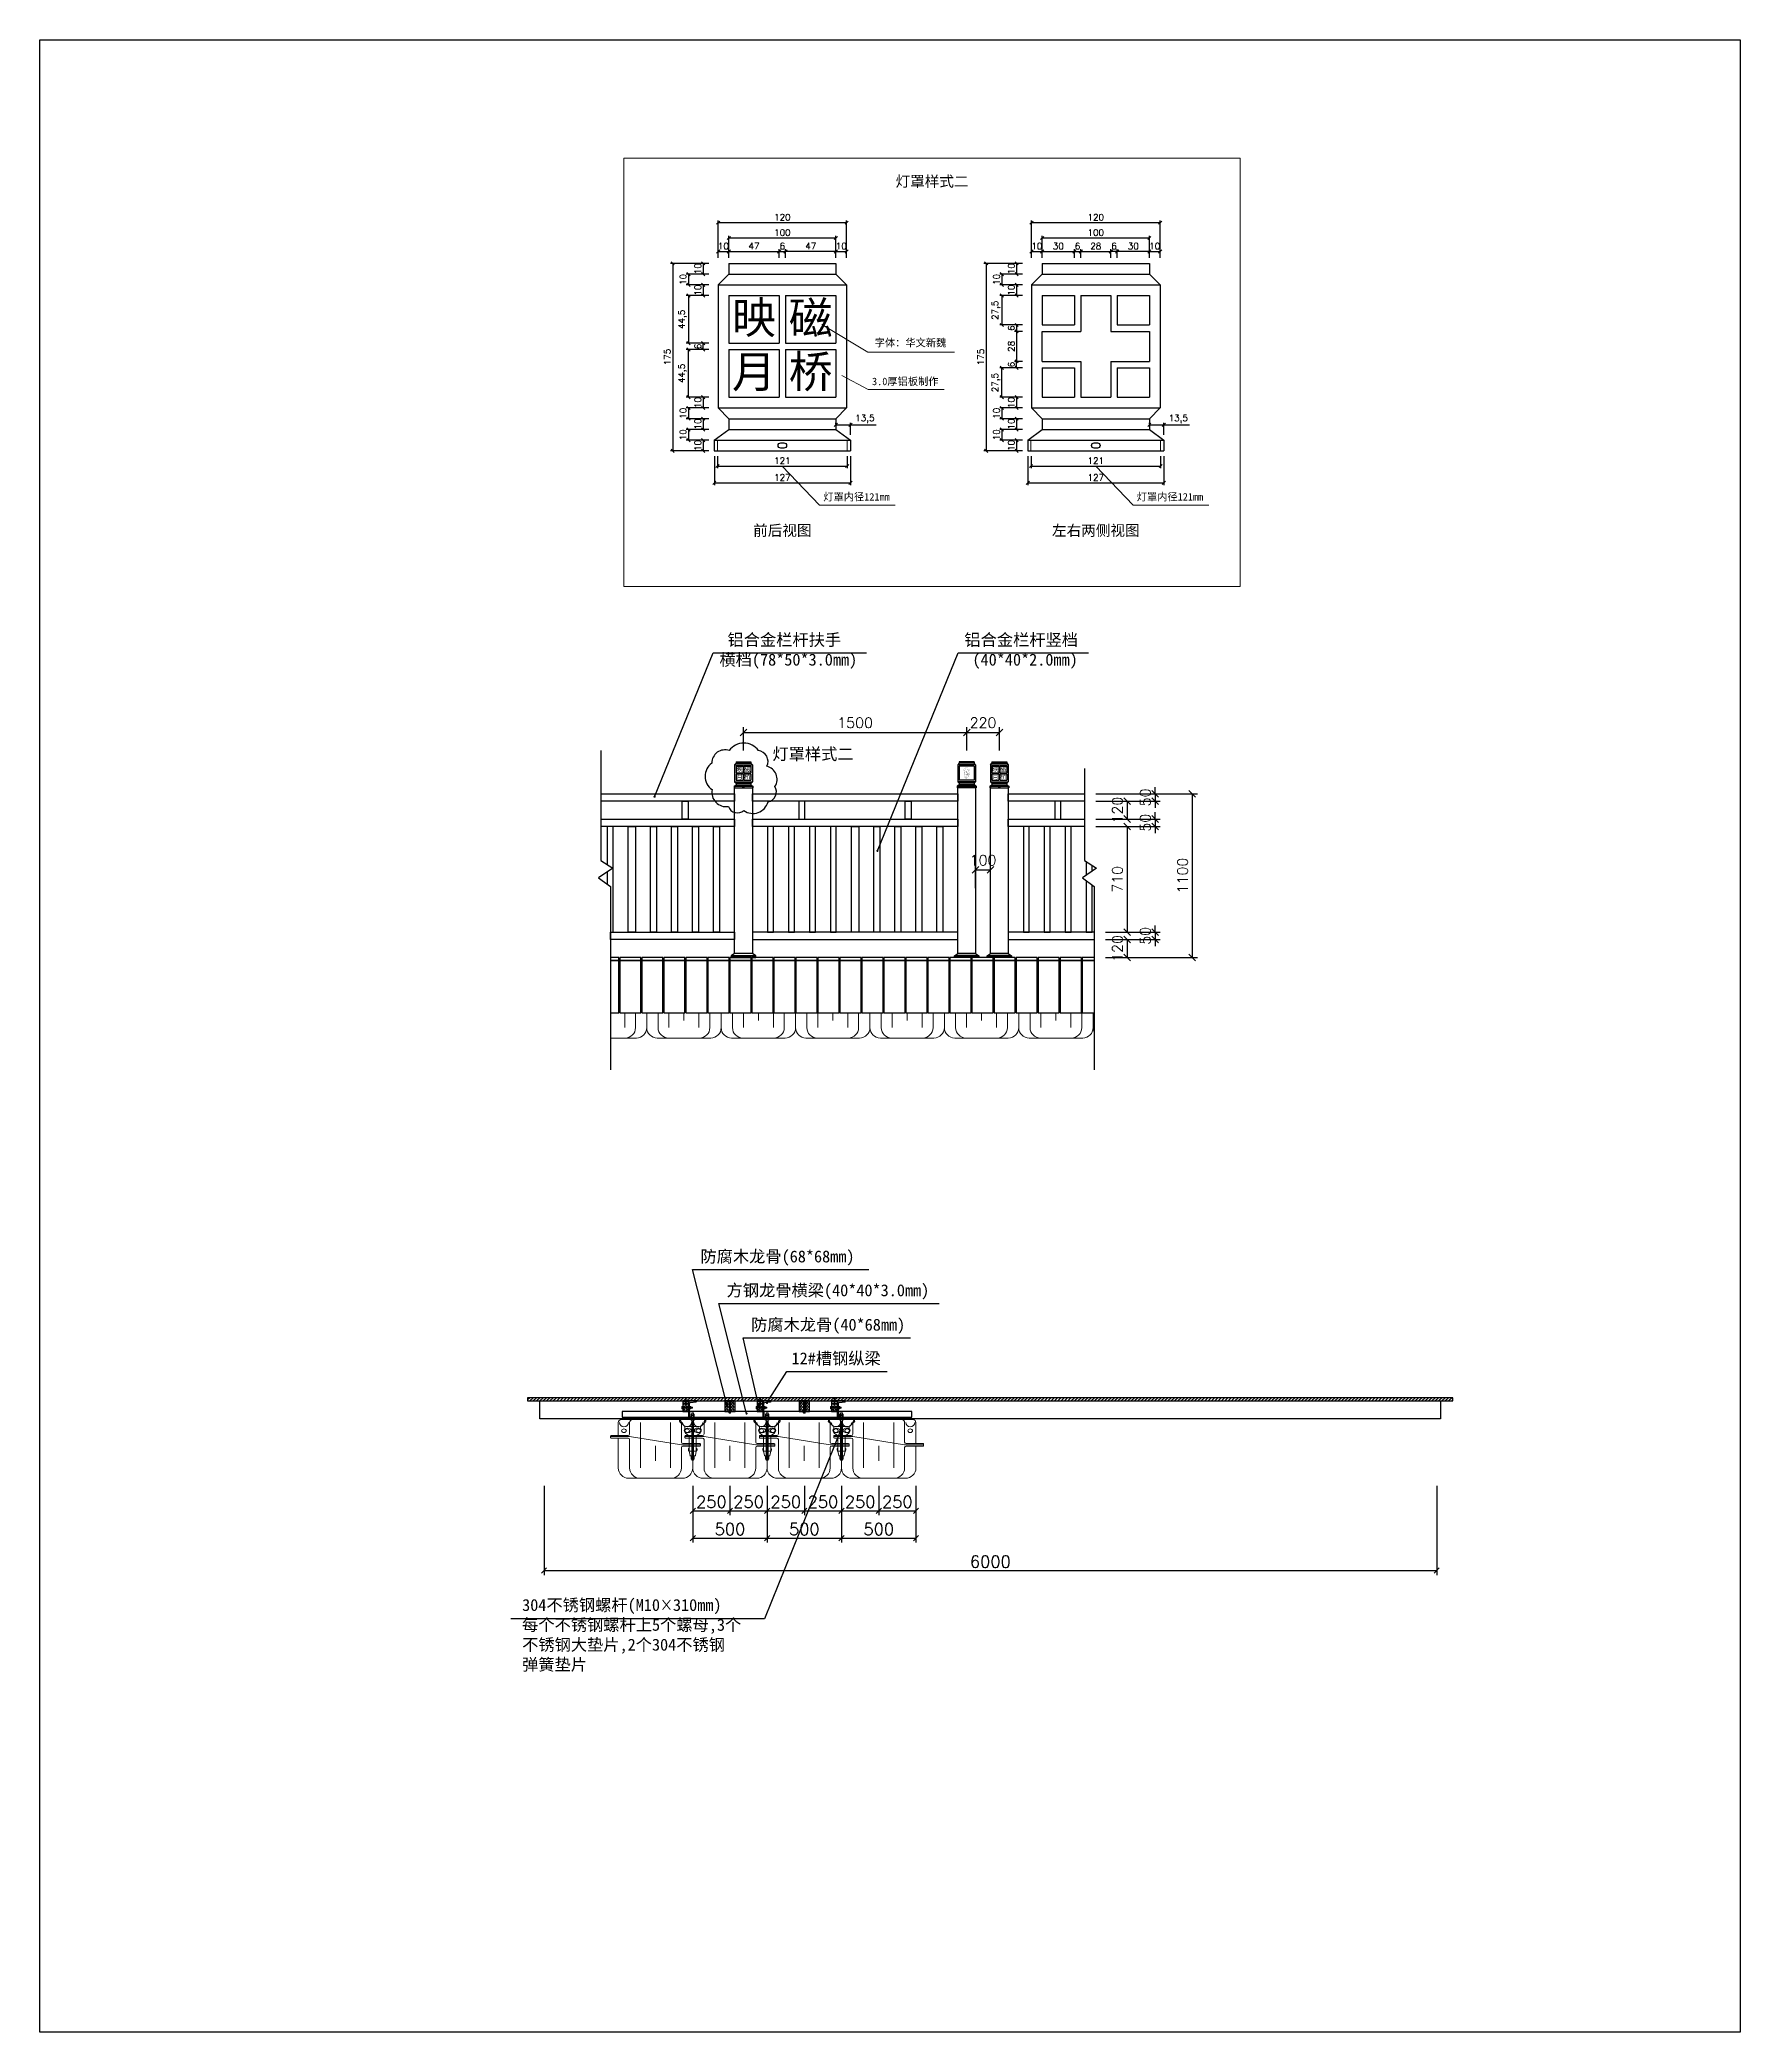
# Model space of a CAD drawing. Extents: x 36536 to 256213, y 18389 to 106449.
# Drawn here: x 244784 to 256213, y 90314 to 103703 of the extents above; entities that cross this region are included whole.
import ezdxf

# ---------------------------------------------------------------- set-up
doc = ezdxf.new("R2010")
doc.units = 0
doc.header["$LTSCALE"] = 1000
doc.header["$MEASUREMENT"] = 0
doc.linetypes.add('HIDDEN', pattern=[0.375, 0.25, -0.125])
for name, color, linetype, lineweight in [('FT', 251, 'Continuous', 18), ('五金件', 4, 'Continuous', 9), ('标注', 3, 'Continuous', 13)]:
    doc.layers.add(name, color=color, linetype=linetype, lineweight=lineweight)
for name, color, linetype in [('华文新魏字体', 7, 'Continuous'), ('木龙骨', 25, 'Continuous'), ('浮栈道码头木地板', 26, 'Continuous'), ('短销钉', 253, 'Continuous'), ('码头标注', 3, 'Continuous'), ('螺栓', 146, 'Continuous'), ('防腐木面板', 36, 'Continuous')]:
    doc.layers.add(name, color=color, linetype=linetype)
doc.styles.get("Standard").update_dxf_attribs({"font": 'simplex.shx', "bigfont": 'hztxt.shx'})
doc.styles.add('黑体', font='simhei.ttf', dxfattribs={"width": 0.8})
doc.dimstyles.new('001', dxfattribs={"dimtxt": 2.5, "dimasz": 2.5, "dimexe": 1.25, "dimexo": 0.625, "dimtad": 1, "dimtxsty": 'Standard', "dimcen": 2.5, "dimazin": 0, "dimtfac": 1, "dimtmove": 0, "dimatfit": 3, "dimfxl": 1, "dimarcsym": 0})
doc.dimstyles.new('ISO-25', dxfattribs={"dimtxt": 2.5, "dimasz": 2.5, "dimexe": 1.25, "dimexo": 0.625, "dimtad": 1, "dimtxsty": 'Standard', "dimcen": 2.5, "dimadec": 0, "dimazin": 0, "dimtfac": 1, "dimtmove": 0, "dimatfit": 3, "dimfxl": 1, "dimarcsym": 0})

msp = doc.modelspace()

# ---------------------------------------------------------------- texts
at = {"layer": '码头标注', "color": 7, "char_height": 80, "width": 3646.44288, "attachment_point": 1, "style": '黑体'}
for s, insert in [('{\\W1;\\C0; 铝合金栏杆扶手\\P横档(78*50*3.0mm)}', (249352.132, 99711.451)), ('{\\W1;\\C0;铝合金栏杆竖档\\P (40*40*2.0mm)}', (250998.481, 99711.451)), ('{\\W1;\\C0;灯罩样式二}', (249708.308, 98944.227)), ('{\\fSimSun|b0|i0|c134|p2;\\W1;\\C0;防腐木\\C7;龙骨(68*68mm)}', (249224.465, 95567.29)), ('{\\fSimSun|b0|i0|c134|p2;\\W1;\\C0;方钢龙骨横梁\\C7;(40*40*3.0mm)}', (249399.957, 95339.907)), ('{\\fSimSun|b0|i0|c134|p2;\\W1;\\C0;防腐木\\C7;龙骨(40*68mm)}', (249565.107, 95108.676)), ('{\\fSimSun|b0|i0|c134|p2;\\W1;\\C0;12#槽钢纵梁}', (249836.591, 94882.503)), ('{\\fSimSun|b0|i0|c134|p2;\\W1;304不锈钢螺杆(M10\\W0.8;\\C0;×\\W1;\\C7;310mm)\\P每个不锈钢螺杆上5个螺母,3个\\P不锈钢大垫片,2个304不锈钢\\P弹簧垫片}', (248025.968, 93224.874))]:
    msp.add_mtext(s, dxfattribs=dict(at, insert=insert))

# ---------------------------------------------------------------- blocks, each defined once
blk = doc.blocks.new('ftcm')
at = {"layer": 'FT', "color": 7}
for p, q in [((-250, 170), (-250, 70)), ((-174, 170), (-174, 70)), ((-101, 70), (-101, 170)), ((0, 118), (0, 170)), ((101, 70), (101, 170)), ((174, 170), (174, 70)), ((250, 70), (250, 170)), ((180, 0), (-180, 0))]:
    blk.add_line(p, q, dxfattribs=at)
for centre, start, end in [((-180, 70), 180, 270), ((-104, 70), 180, 270), ((104, 70), 270, 0), ((180, 70), 270, 0)]:
    blk.add_arc(centre, 70, start, end, dxfattribs=at)
blk = doc.blocks.new('灯头2')
at = {"layer": '浮栈道码头木地板'}
for p, q in [((-60, 145), (-50, 155)), ((-60, 145), (60, 145)), ((-60, 145), (-60, 30)), ((-50, 165), (50, 165)), ((-50, 165), (-50, 155)), ((-50, 155), (50, 155)), ((-50, 135), (50, 135)), ((-50, 135), (-50, 40)), ((50, 165), (50, 155)), ((50, 155), (60, 145)), ((50, 135), (50, 40)), ((60, 145), (60, 30)), ((-64, 0), (-50, 10)), ((-64, 0), (64, 0)), ((-64, 0), (-64, -10)), ((-60, 30), (60, 30)), ((-60, 30), (-50, 20)), ((-60, 0), (-60, -10)), ((-50, 40), (50, 40)), ((-50, 20), (50, 20)), ((-50, 20), (-50, 10)), ((-50, 10), (50, 10)), ((50, 20), (60, 30)), ((50, 20), (50, 10)), ((50, 10), (64, 0)), ((60, 0), (60, -10)), ((64, 0), (64, -10)), ((-64, -10), (64, -10))]:
    blk.add_line(p, q, dxfattribs=at)
at = {"layer": '浮栈道码头木地板', "const_width": 0.35}
for points in [[(-5, 120, 0.214846), (-17, 114, 0.172341), (-21, 102, 0.056556), (-19, 87, -0.027625)], [(-21, 105, -0.807913), (-19, 105, 0.636301), (-18, 105, -0.46307), (-17, 104, 1.087178), (-16, 105, -0.465036), (-13, 105, 0.265954), (-11, 104, 0.059328), (-9, 105, -0.487147), (-9, 103, 0.085946), (-12, 101, 0.083698), (-14, 99, 0.146453), (-14, 98, -0.332662), (-15, 97, 0.143108), (-16, 95, 1.84595)], [(-21, 99, -0.543009), (-17, 95, 0.197761), (-16, 93, -0.191264), (-16, 90, -0.456277), (-17, 89, 0.265562), (-18, 89, 0.43388)], [(-21, 98, -0.863953), (-20, 93, -4.138903)], [(-20, 110, 0.164565), (20, 109, 0.161974)], [(-20, 108, 0.164718), (20, 108, 0.135536)], [(-20, 89, -0.397121), (-17, 87, -0.39213), (-18, 86, 9.94903)], [(-19, 87, 0.041435), (-13, 67, -0.096732), (-11, 51, 0.013025)], [(-19, 87, -0.564266), (-18, 86, 0.317598), (-16, 82, 0.579237), (-14, 83, 0.772273), (-15, 83, -0.747505), (-16, 83, 0.16361), (-17, 85, -0.777618), (-15, 87, -0.159305), (-14, 86, 0.145124), (-13, 85, -0.246251), (-12, 84, 0.181401), (-11, 83, -0.678078), (-12, 81, 0.750349), (-12, 80, 0.045182), (-9, 79, 0.091473), (-7, 79, 1.295234), (-7, 80, -0.559874), (-9, 80, -0.370677), (-8, 81, -0.276845), (-4, 80, -0.515649), (-4, 79, 0.954199), (-4, 78, 0.12921), (-2, 80, -0.51435), (0, 80, 0.334488), (1, 79, -0.468024), (4, 78, -0.514775), (1, 75, 0.063837), (-1, 75, -0.857469), (-1, 77, -0.187476), (0, 77, 0.834709), (1, 78, 0.347366), (-2, 78, -0.205815), (-7, 77, 0.499756), (-8, 77, 0.400325), (-7, 76, -0.336371), (-6, 75, 0.7672)], [(-16, 115, 0.142102), (17, 114, 0.135536)], [(-17, 78, 0.247359), (17, 79, 0.247359)], [(-17, 77, 0.232706), (17, 77)], [(-16, 116, 0.162374), (-9, 117, 0.162374)], [(-16, 116, 0.135536), (16, 115, -0.126642)], [(-8, 93, 0.290317), (-13, 94, 0.269453), (-14, 92, -0.239654), (-14, 92, 0.682215), (-14, 88, -0.341664), (-14, 88, 0.704618), (-11, 86, 0.523199)], [(-15, 71, 0.17688), (15, 71, 0.17688)], [(-5, 95, 0.439413), (-8, 100, 0.212644), (-9, 100, -0.338457), (-9, 100, 0.481226), (-13, 99, 0.193037), (-13, 98, -0.307258), (-13, 97, 0.470743), (-13, 93, 0.316766)], [(-14, 69, 0.166197), (14, 69)], [(-13, 77, 0.42205), (-11, 77, 0.410106), (-11, 78, -0.481656), (-12, 79, -0.342056), (-11, 79, -0.349064), (-9, 76, -0.45657), (-10, 76, -7.287272)], [(-13, 66, -0.13591), (-13, 69, -0.211512), (-6, 49, -413.15697)], [(-11, 51, 0.161778), (0, 48, 0.161778)], [(-6, 88, 0.381577), (-10, 86, 0.266044), (-10, 84, 0.164938), (-10, 84, -0.445542), (-9, 84, 0.705409), (-7, 82, -0.334182), (-6, 82, 0.367899), (-4, 82, -0.194725)], [(-10, 66, -0.174041), (-9, 68, -0.212259), (-6, 63, -0.027863)], [(-9, 117, 0.341432), (-7, 114, 0.230981), (-1, 117, -2.877517)], [(-2, 98, 0.35157), (-2, 103, 0.350168), (-4, 103, -0.446929), (-4, 103, 0.615281), (-7, 103, -0.524517), (-7, 103, 0.667431), (-9, 102, 0.060659), (-8, 100, 0.401902)], [(-6, 93, 0.726585), (-7, 89, 0.076913), (-5, 88, 0.28008), (-2, 89, -0.407473)], [(-7, 49, -0.125634), (-5, 67, -0.168858), (-1, 58, -0.077519), (-2, 48, 0.114794)], [(-6, 126, -0.2191), (6, 126, 0.212202)], [(-6, 126, -0.080018), (-4, 125, 0.504677)], [(-4, 125, -0.649793), (-5, 120, -44.314871)], [(-4, 94, -0.791013), (-3, 92, 2.658579)], [(-1, 87, 0.521633), (-4, 82, 0.499693), (-2, 81, -0.489941), (-2, 81, 0.511621), (1, 81, -0.390189), (2, 81, 0.501422), (4, 81, 0.392415), (3, 85, 0.005477)], [(-2, 48, -0.231241), (0, 67, -8.219114)], [(-2, 103, -0.807512), (-1, 104, 0.511973), (0, 104, -0.748042), (2, 104, 0.396883), (3, 103, -0.503118), (4, 102, -0.811083)], [(-2, 96, 0.875106), (-3, 95, -0.141232), (-2, 95, 1.040408), (-1, 95, -0.050519), (-2, 96, 0.176287), (-2, 96, -3.43107)], [(-1, 93, 0.37792), (-1, 91, -0.52653), (-2, 89, -4.52219)], [(-1, 117, 0.207035), (4, 113, 0.293306), (7, 116, 0.181635), (13, 114, 0.176108), (12, 117, 0.220266), (16, 115, 0.394405)], [(-1, 97, 0.644345), (-1, 96, 0.55631), (-1, 96, -0.826378), (0, 96, 0.422419), (0, 95, 0.486973), (1, 96, 0.238065), (0, 97, 0.297092), (-1, 97, 9.55757)], [(3, 48, 0.231241), (0, 67, 8.219114)], [(11, 51, -0.161778), (0, 48, -0.161778)], [(2, 97, -0.314103), (6, 102, -0.342871), (7, 102, 0.601721), (7, 102, -0.85889), (10, 101, 0.578442), (10, 101, -0.64544), (12, 99, -0.277259), (9, 98, 0.302484), (6, 95, 1.284588)], [(2, 91, 0.458784), (1, 90, 0.22067), (2, 89, -0.775307), (2, 87, 18.854748)], [(7, 49, 0.125634), (6, 67, 0.168858), (1, 58, 0.077519), (2, 48, -0.114794)], [(4, 96, -0.644345), (4, 95, -0.55631), (4, 95, 0.826378), (3, 95, -0.422419), (3, 95, -0.486973), (2, 96, -0.238065), (3, 96, -0.297092), (4, 96, -9.55757)], [(4, 94, -0.875106), (4, 93, 0.141232), (3, 93, -1.040408), (3, 94, 0.050519), (4, 94, -0.176287), (4, 94, 3.43107)], [(4, 125, 0.649793), (6, 120, 44.314871)], [(3, 87, 0.860837), (8, 91, 0.557722)], [(6, 126, 0.080018), (4, 125, -0.504677)], [(9, 86, -0.582233), (12, 84, -0.23605), (11, 83, 0.154545), (10, 83, -0.34358), (8, 81, 0.316306), (7, 81, -0.615846), (4, 81, -662.28068)], [(14, 83, 0.317833), (11, 82, -0.30916), (10, 81, 0.29151), (8, 80, -0.247352), (6, 79, -0.343221), (5, 79, -0.363902), (5, 80, 0.791338), (6, 76, 0.071962), (13, 77, 0.230084), (16, 80, -0.408837), (18, 81, -16.483841)], [(21, 107, 0.24759), (19, 105, -0.547266), (18, 105, 0.463158), (16, 104, -0.069783), (12, 105, 0.202675), (5, 104, -0.443561), (12, 100, 0.253486), (14, 98, -0.179324), (15, 97, 0.659551), (18, 97, -0.44819), (21, 98, 1.606747)], [(6, 120, -0.214846), (18, 114, -0.172341), (21, 102, -0.056556), (19, 87, 0.027625)], [(13, 66, 0.13591), (13, 69, 0.211512), (6, 49, 413.15697)], [(10, 66, 0.174041), (9, 68, 0.212259), (7, 63, 0.027863)], [(11, 98, -0.536763), (13, 97, 0.437893), (13, 97, -0.715107), (15, 93, 0.51571), (15, 93, -0.463597), (16, 91, -0.181276), (14, 90, 0.864568)], [(11, 91, -0.53418), (14, 90, -0.250046), (14, 89, 0.554661), (14, 89, -0.640614), (14, 86, 0.544589), (14, 85, -0.742255), (12, 84, -3.475951)], [(19, 87, -0.041435), (14, 67, 0.096732), (11, 51, -0.013025)], [(17, 88, 0.286096), (16, 86, -0.283543), (15, 85, 0.553183), (15, 83, 0.320525), (18, 83, 0.42635), (18, 85, -0.600707), (19, 87, -65.614913)], [(17, 96, 0.317699), (17, 93, -0.289808), (16, 92, 0.452695), (17, 88, 0.39924), (19, 89, 0.046814), (20, 92, 1.765645)]]:
    blk.add_lwpolyline(points, format="xyb", dxfattribs=at)
at = {"layer": '浮栈道码头木地板'}
blk.add_lwpolyline([(4, -5), (4, -5, -0.414214), (2, -8), (-2, -8, -0.414214), (-4, -5), (-4, -5, -0.414214), (-2, -2), (2, -2, -0.414214)], format="xyb", close=True, dxfattribs=at)
blk = doc.blocks.new('灯头1')
at = {"layer": '浮栈道码头木地板'}
for p, q in [((-60, 145), (-50, 155)), ((-60, 145), (60, 145)), ((-60, 145), (-60, 30)), ((-50, 165), (50, 165)), ((-50, 165), (-50, 155)), ((-50, 155), (50, 155)), ((-50, 135), (-3, 135)), ((-50, 135), (-50, 90.5)), ((-3, 135), (-3, 90.5)), ((3, 135), (50, 135)), ((3, 135), (3, 90.5)), ((50, 165), (50, 155)), ((50, 155), (60, 145)), ((50, 135), (50, 90.5)), ((60, 145), (60, 30)), ((-63.5, 0), (-50, 10)), ((-63.5, 0), (63.5, 0)), ((-63.5, 0), (-63.5, -10)), ((-60.5, 0), (-60.5, -10)), ((-60, 30), (60, 30)), ((-60, 30), (-50, 20)), ((-50, 90.5), (-3, 90.5)), ((-50, 84.5), (-50, 40)), ((-50, 84.5), (-3, 84.5)), ((-50, 40), (-3, 40)), ((-50, 20), (50, 20)), ((-50, 20), (-50, 10)), ((-50, 10), (50, 10)), ((-3, 84.5), (-3, 40)), ((3, 90.5), (50, 90.5)), ((3, 84.5), (50, 84.5)), ((3, 84.5), (3, 40)), ((3, 40), (50, 40)), ((50, 84.5), (50, 40)), ((50, 20), (60, 30)), ((50, 20), (50, 10)), ((50, 10), (63.5, 0)), ((60.5, 0), (60.5, -10)), ((63.5, 0), (63.5, -10)), ((-63.5, -10), (63.5, -10))]:
    blk.add_line(p, q, dxfattribs=at)
blk.add_lwpolyline([(4, -5), (4, -5, -0.41421356), (1.5, -7.5), (-1.5, -7.5, -0.41421356), (-4, -5), (-4, -5, -0.41421356), (-1.5, -2.5), (1.5, -2.5, -0.41421356)], format="xyb", close=True, dxfattribs=at)
at = {"layer": '浮栈道码头木地板', "char_height": 30, "width": 180.5698, "attachment_point": 5}
for s, insert in [('{\\fSTXinwei|b0|i0|c134|p2;月}', (-26.5, 62.25)), ('{\\fSTXinwei|b0|i0|c134|p2;映}', (-26.5, 112.75)), ('{\\fSTXinwei|b0|i0|c134|p2;磁}', (26.5, 112.75)), ('{\\fSTXinwei|b0|i0|c134|p2;桥}', (26.5, 62.25))]:
    blk.add_mtext(s, dxfattribs=dict(at, insert=insert))
blk = doc.blocks.new('_Oblique')
at = {"color": 0, "linetype": 'ByBlock', "lineweight": -2}
blk.add_line((-0.5, -0.5), (0.5, 0.5), dxfattribs=at)
blk = doc.blocks.new('*D582')
at = {"layer": 'Defpoints', "color": 0, "transparency": 16777216}
for p in [(251174, 98125), (251074, 97928), (251174, 97928)]:
    blk.add_point(p, dxfattribs=at)
at = {"layer": '码头标注', "color": 0, "lineweight": -2, "transparency": 16777216}
for p, q in [((251074, 98003), (251074, 98160)), ((251174, 98003), (251174, 98160)), ((251074, 98125), (251174, 98125))]:
    blk.add_line(p, q, dxfattribs=at)
at = {"layer": '码头标注', "color": 0, "lineweight": -2, "transparency": 16777216, "xscale": 45, "yscale": 45, "zscale": 45, "rotation": 180}
blk.add_blockref('_Oblique', (251074, 98125), dxfattribs=at)
at = {"layer": '码头标注', "color": 0, "lineweight": -2, "transparency": 16777216, "xscale": 45, "yscale": 45, "zscale": 45}
blk.add_blockref('_Oblique', (251174, 98125), dxfattribs=at)
at = {"layer": '码头标注', "color": 7, "transparency": 16777216, "insert": (251124, 98190), "char_height": 70, "attachment_point": 5}
blk.add_mtext('100', dxfattribs=at)
blk = doc.blocks.new('*D593')
at = {"layer": 'Defpoints', "color": 0, "transparency": 16777216}
for p in [(251806, 98637), (251806, 98587), (252280, 98587)]:
    blk.add_point(p, dxfattribs=at)
at = {"layer": '码头标注', "color": 0, "lineweight": -2, "transparency": 16777216}
for p, q in [((252280, 98637), (252280, 98682)), ((251881, 98637), (252315, 98637)), ((251881, 98587), (252315, 98587)), ((252280, 98637), (252280, 98587)), ((252280, 98587), (252280, 98542))]:
    blk.add_line(p, q, dxfattribs=at)
at = {"layer": '码头标注', "color": 0, "lineweight": -2, "transparency": 16777216, "xscale": 45, "yscale": 45, "zscale": 45}
for p, rotation in [((252280, 98637), 270), ((252280, 98587), 90)]:
    blk.add_blockref('_Oblique', p, dxfattribs=dict(at, rotation=rotation))
at = {"layer": '码头标注', "color": 7, "transparency": 16777216, "insert": (252215, 98612), "char_height": 70, "attachment_point": 5, "rotation": 90}
blk.add_mtext('50', dxfattribs=at)
blk = doc.blocks.new('*D583')
at = {"layer": 'Defpoints', "color": 0, "transparency": 16777216}
for p in [(251806, 98587), (251806, 98467), (252092, 98467)]:
    blk.add_point(p, dxfattribs=at)
at = {"layer": '码头标注', "color": 0, "lineweight": -2, "transparency": 16777216}
for p, q in [((251881, 98587), (252127, 98587)), ((252092, 98587), (252092, 98467)), ((251881, 98467), (252127, 98467))]:
    blk.add_line(p, q, dxfattribs=at)
at = {"layer": '码头标注', "color": 0, "lineweight": -2, "transparency": 16777216, "xscale": 45, "yscale": 45, "zscale": 45}
for p, rotation in [((252092, 98587), 90), ((252092, 98467), 270)]:
    blk.add_blockref('_Oblique', p, dxfattribs=dict(at, rotation=rotation))
at = {"layer": '码头标注', "color": 7, "transparency": 16777216, "insert": (252027, 98527), "char_height": 70, "attachment_point": 5, "rotation": 90}
blk.add_mtext('120', dxfattribs=at)
blk = doc.blocks.new('*D584')
at = {"layer": 'Defpoints', "color": 0, "transparency": 16777216}
for p in [(251806, 98467), (251806, 98417), (252280, 98417)]:
    blk.add_point(p, dxfattribs=at)
at = {"layer": '码头标注', "color": 0, "lineweight": -2, "transparency": 16777216}
for p, q in [((251881, 98467), (252315, 98467)), ((251881, 98417), (252315, 98417)), ((252280, 98467), (252280, 98512)), ((252280, 98467), (252280, 98417)), ((252280, 98417), (252280, 98372))]:
    blk.add_line(p, q, dxfattribs=at)
at = {"layer": '码头标注', "color": 0, "lineweight": -2, "transparency": 16777216, "xscale": 45, "yscale": 45, "zscale": 45}
for p, rotation in [((252280, 98467), 270), ((252280, 98417), 90)]:
    blk.add_blockref('_Oblique', p, dxfattribs=dict(at, rotation=rotation))
at = {"layer": '码头标注', "color": 7, "transparency": 16777216, "insert": (252215, 98442), "char_height": 70, "attachment_point": 5, "rotation": 90}
blk.add_mtext('50', dxfattribs=at)
blk = doc.blocks.new('*D585')
at = {"layer": 'Defpoints', "color": 0, "transparency": 16777216}
for p in [(251872, 97657), (251872, 97537), (252092, 97537)]:
    blk.add_point(p, dxfattribs=at)
at = {"layer": '码头标注', "color": 0, "lineweight": -2, "transparency": 16777216}
for p, q in [((251947, 97657), (252127, 97657)), ((252092, 97657), (252092, 97537)), ((251947, 97537), (252127, 97537))]:
    blk.add_line(p, q, dxfattribs=at)
at = {"layer": '码头标注', "color": 0, "lineweight": -2, "transparency": 16777216, "xscale": 45, "yscale": 45, "zscale": 45}
for p, rotation in [((252092, 97657), 90), ((252092, 97537), 270)]:
    blk.add_blockref('_Oblique', p, dxfattribs=dict(at, rotation=rotation))
at = {"layer": '码头标注', "color": 7, "transparency": 16777216, "insert": (252027, 97597), "char_height": 70, "attachment_point": 5, "rotation": 90}
blk.add_mtext('120', dxfattribs=at)
blk = doc.blocks.new('*D586')
at = {"layer": 'Defpoints', "color": 0, "transparency": 16777216}
for p in [(251872, 97707), (251872, 97657), (252280, 97657)]:
    blk.add_point(p, dxfattribs=at)
at = {"layer": '码头标注', "color": 0, "lineweight": -2, "transparency": 16777216}
for p, q in [((252280, 97707), (252280, 97752)), ((251947, 97707), (252315, 97707)), ((251947, 97657), (252315, 97657)), ((252280, 97707), (252280, 97657)), ((252280, 97657), (252280, 97612))]:
    blk.add_line(p, q, dxfattribs=at)
at = {"layer": '码头标注', "color": 0, "lineweight": -2, "transparency": 16777216, "xscale": 45, "yscale": 45, "zscale": 45}
for p, rotation in [((252280, 97707), 270), ((252280, 97657), 90)]:
    blk.add_blockref('_Oblique', p, dxfattribs=dict(at, rotation=rotation))
at = {"layer": '码头标注', "color": 7, "transparency": 16777216, "insert": (252215, 97682), "char_height": 70, "attachment_point": 5, "rotation": 90}
blk.add_mtext('50', dxfattribs=at)
blk = doc.blocks.new('*D587')
at = {"layer": 'Defpoints', "color": 0, "transparency": 16777216}
for p in [(251806, 98417), (251872, 97707), (252092, 97707)]:
    blk.add_point(p, dxfattribs=at)
at = {"layer": '码头标注', "color": 0, "lineweight": -2, "transparency": 16777216}
for p, q in [((251881, 98417), (252127, 98417)), ((252092, 98417), (252092, 97707)), ((251947, 97707), (252127, 97707))]:
    blk.add_line(p, q, dxfattribs=at)
at = {"layer": '码头标注', "color": 0, "lineweight": -2, "transparency": 16777216, "xscale": 45, "yscale": 45, "zscale": 45}
for p, rotation in [((252092, 98417), 90), ((252092, 97707), 270)]:
    blk.add_blockref('_Oblique', p, dxfattribs=dict(at, rotation=rotation))
at = {"layer": '码头标注', "color": 7, "transparency": 16777216, "insert": (252027, 98062), "char_height": 70, "attachment_point": 5, "rotation": 90}
blk.add_mtext('710', dxfattribs=at)
blk = doc.blocks.new('*D589')
at = {"layer": 'Defpoints', "color": 0, "transparency": 16777216}
for p in [(251014, 99049), (249514, 98852), (251014, 98852)]:
    blk.add_point(p, dxfattribs=at)
at = {"layer": '码头标注', "color": 0, "lineweight": -2, "transparency": 16777216}
for p, q in [((249514, 98927), (249514, 99084)), ((251014, 98927), (251014, 99084)), ((249514, 99049), (251014, 99049))]:
    blk.add_line(p, q, dxfattribs=at)
at = {"layer": '码头标注', "color": 0, "lineweight": -2, "transparency": 16777216, "xscale": 45, "yscale": 45, "zscale": 45, "rotation": 180}
blk.add_blockref('_Oblique', (249514, 99049), dxfattribs=at)
at = {"layer": '码头标注', "color": 0, "lineweight": -2, "transparency": 16777216, "xscale": 45, "yscale": 45, "zscale": 45}
blk.add_blockref('_Oblique', (251014, 99049), dxfattribs=at)
at = {"layer": '码头标注', "color": 7, "transparency": 16777216, "insert": (250264, 99114), "char_height": 70, "attachment_point": 5}
blk.add_mtext('1500', dxfattribs=at)
blk = doc.blocks.new('*D591')
at = {"layer": 'Defpoints', "color": 0, "transparency": 16777216}
for p in [(251234, 99049), (251014, 98852), (251234, 98852)]:
    blk.add_point(p, dxfattribs=at)
at = {"layer": '码头标注', "color": 0, "lineweight": -2, "transparency": 16777216}
for p, q in [((251014, 98927), (251014, 99084)), ((251234, 98927), (251234, 99084)), ((251014, 99049), (251234, 99049))]:
    blk.add_line(p, q, dxfattribs=at)
at = {"layer": '码头标注', "color": 0, "lineweight": -2, "transparency": 16777216, "xscale": 45, "yscale": 45, "zscale": 45, "rotation": 180}
blk.add_blockref('_Oblique', (251014, 99049), dxfattribs=at)
at = {"layer": '码头标注', "color": 0, "lineweight": -2, "transparency": 16777216, "xscale": 45, "yscale": 45, "zscale": 45}
blk.add_blockref('_Oblique', (251234, 99049), dxfattribs=at)
at = {"layer": '码头标注', "color": 7, "transparency": 16777216, "insert": (251124, 99114), "char_height": 70, "attachment_point": 5}
blk.add_mtext('220', dxfattribs=at)
blk = doc.blocks.new('*D592')
at = {"layer": 'Defpoints', "color": 0, "transparency": 16777216}
for p in [(251806, 98637), (251872, 97537), (252530, 97537)]:
    blk.add_point(p, dxfattribs=at)
at = {"layer": '码头标注', "color": 0, "lineweight": -2, "transparency": 16777216}
for p, q in [((251881, 98637), (252565, 98637)), ((252530, 98637), (252530, 97537)), ((251947, 97537), (252565, 97537))]:
    blk.add_line(p, q, dxfattribs=at)
at = {"layer": '码头标注', "color": 0, "lineweight": -2, "transparency": 16777216, "xscale": 45, "yscale": 45, "zscale": 45}
for p, rotation in [((252530, 98637), 90), ((252530, 97537), 270)]:
    blk.add_blockref('_Oblique', p, dxfattribs=dict(at, rotation=rotation))
at = {"layer": '码头标注', "color": 7, "transparency": 16777216, "insert": (252465, 98087), "char_height": 70, "attachment_point": 5, "rotation": 90}
blk.add_mtext('1100', dxfattribs=at)
blk = doc.blocks.new('*D521')
at = {"layer": 'Defpoints', "color": 0, "transparency": 16777216}
for p in [(164917, 15254.4), (164906.6, 15244.4), (164917, 15244.4)]:
    blk.add_point(p, dxfattribs=at)
at = {"layer": '标注', "color": 0, "lineweight": -2, "transparency": 16777216}
for p, q in [((164912, 15254.4), (164904.6, 15254.4)), ((164906.6, 15254.4), (164906.6, 15244.4)), ((164912, 15244.4), (164904.6, 15244.4))]:
    blk.add_line(p, q, dxfattribs=at)
at = {"layer": '标注', "color": 0, "lineweight": -2, "transparency": 16777216, "xscale": 3, "yscale": 3, "zscale": 3}
for p, rotation in [((164906.6, 15254.4), 90), ((164906.6, 15244.4), 270)]:
    blk.add_blockref('_Oblique', p, dxfattribs=dict(at, rotation=rotation))
at = {"layer": '标注', "color": 7, "transparency": 16777216, "insert": (164901.6, 15249.4), "char_height": 6, "attachment_point": 5, "rotation": 90}
blk.add_mtext('10', dxfattribs=at)
blk = doc.blocks.new('*D522')
at = {"layer": 'Defpoints', "color": 0, "transparency": 16777216}
for p in [(164892.8, 15234.4), (164917, 15244.4), (164917, 15234.4)]:
    blk.add_point(p, dxfattribs=at)
at = {"layer": '标注', "color": 0, "lineweight": -2, "transparency": 16777216}
for p, q in [((164912, 15244.4), (164890.8, 15244.4)), ((164912, 15234.4), (164890.8, 15234.4)), ((164892.8, 15244.4), (164892.8, 15234.4))]:
    blk.add_line(p, q, dxfattribs=at)
at = {"layer": '标注', "color": 0, "lineweight": -2, "transparency": 16777216, "xscale": 3, "yscale": 3, "zscale": 3}
for p, rotation in [((164892.8, 15244.4), 90), ((164892.8, 15234.4), 270)]:
    blk.add_blockref('_Oblique', p, dxfattribs=dict(at, rotation=rotation))
at = {"layer": '标注', "color": 7, "transparency": 16777216, "insert": (164887.8, 15239.4), "char_height": 6, "attachment_point": 5, "rotation": 90}
blk.add_mtext('10', dxfattribs=at)
blk = doc.blocks.new('*D523')
at = {"layer": 'Defpoints', "color": 0, "transparency": 16777216}
for p in [(164917, 15234.4), (164906.6, 15224.4), (164917, 15224.4)]:
    blk.add_point(p, dxfattribs=at)
at = {"layer": '标注', "color": 0, "lineweight": -2, "transparency": 16777216}
for p, q in [((164912, 15234.4), (164904.6, 15234.4)), ((164906.6, 15234.4), (164906.6, 15224.4)), ((164912, 15224.4), (164904.6, 15224.4))]:
    blk.add_line(p, q, dxfattribs=at)
at = {"layer": '标注', "color": 0, "lineweight": -2, "transparency": 16777216, "xscale": 3, "yscale": 3, "zscale": 3}
for p, rotation in [((164906.6, 15234.4), 90), ((164906.6, 15224.4), 270)]:
    blk.add_blockref('_Oblique', p, dxfattribs=dict(at, rotation=rotation))
at = {"layer": '标注', "color": 7, "transparency": 16777216, "insert": (164901.6, 15229.4), "char_height": 6, "attachment_point": 5, "rotation": 90}
blk.add_mtext('10', dxfattribs=at)
blk = doc.blocks.new('*D524')
at = {"layer": 'Defpoints', "color": 0, "transparency": 16777216}
for p in [(164917, 15224.4), (164892.8, 15179.9), (164917, 15179.9)]:
    blk.add_point(p, dxfattribs=at)
at = {"layer": '标注', "color": 0, "lineweight": -2, "transparency": 16777216}
for p, q in [((164912, 15224.4), (164890.8, 15224.4)), ((164892.8, 15224.4), (164892.8, 15179.9)), ((164912, 15179.9), (164890.8, 15179.9))]:
    blk.add_line(p, q, dxfattribs=at)
at = {"layer": '标注', "color": 0, "lineweight": -2, "transparency": 16777216, "xscale": 3, "yscale": 3, "zscale": 3}
for p, rotation in [((164892.8, 15224.4), 90), ((164892.8, 15179.9), 270)]:
    blk.add_blockref('_Oblique', p, dxfattribs=dict(at, rotation=rotation))
at = {"layer": '标注', "color": 7, "transparency": 16777216, "insert": (164887.3, 15202.1), "char_height": 6, "attachment_point": 5, "rotation": 90}
blk.add_mtext('44,5', dxfattribs=at)
blk = doc.blocks.new('*D525')
at = {"layer": 'Defpoints', "color": 0, "transparency": 16777216}
for p in [(164906.6, 15119.4), (164917, 15129.4), (164917, 15119.4)]:
    blk.add_point(p, dxfattribs=at)
at = {"layer": '标注', "color": 0, "lineweight": -2, "transparency": 16777216}
for p, q in [((164912, 15129.4), (164904.6, 15129.4)), ((164912, 15119.4), (164904.6, 15119.4)), ((164906.6, 15129.4), (164906.6, 15119.4))]:
    blk.add_line(p, q, dxfattribs=at)
at = {"layer": '标注', "color": 0, "lineweight": -2, "transparency": 16777216, "xscale": 3, "yscale": 3, "zscale": 3}
for p, rotation in [((164906.6, 15129.4), 90), ((164906.6, 15119.4), 270)]:
    blk.add_blockref('_Oblique', p, dxfattribs=dict(at, rotation=rotation))
at = {"layer": '标注', "color": 7, "transparency": 16777216, "insert": (164901.6, 15124.4), "char_height": 6, "attachment_point": 5, "rotation": 90}
blk.add_mtext('10', dxfattribs=at)
blk = doc.blocks.new('*D526')
at = {"layer": 'Defpoints', "color": 0, "transparency": 16777216}
for p in [(164917, 15119.4), (164892.8, 15109.4), (164917, 15109.4)]:
    blk.add_point(p, dxfattribs=at)
at = {"layer": '标注', "color": 0, "lineweight": -2, "transparency": 16777216}
for p, q in [((164912, 15119.4), (164890.8, 15119.4)), ((164892.8, 15119.4), (164892.8, 15109.4)), ((164912, 15109.4), (164890.8, 15109.4))]:
    blk.add_line(p, q, dxfattribs=at)
at = {"layer": '标注', "color": 0, "lineweight": -2, "transparency": 16777216, "xscale": 3, "yscale": 3, "zscale": 3}
for p, rotation in [((164892.8, 15119.4), 90), ((164892.8, 15109.4), 270)]:
    blk.add_blockref('_Oblique', p, dxfattribs=dict(at, rotation=rotation))
at = {"layer": '标注', "color": 7, "transparency": 16777216, "insert": (164887.8, 15114.4), "char_height": 6, "attachment_point": 5, "rotation": 90}
blk.add_mtext('10', dxfattribs=at)
blk = doc.blocks.new('*D527')
at = {"layer": 'Defpoints', "color": 0, "transparency": 16777216}
for p in [(164917, 15109.4), (164906.6, 15099.4), (164917, 15099.4)]:
    blk.add_point(p, dxfattribs=at)
at = {"layer": '标注', "color": 0, "lineweight": -2, "transparency": 16777216}
for p, q in [((164912, 15109.4), (164904.6, 15109.4)), ((164906.6, 15109.4), (164906.6, 15099.4)), ((164912, 15099.4), (164904.6, 15099.4))]:
    blk.add_line(p, q, dxfattribs=at)
at = {"layer": '标注', "color": 0, "lineweight": -2, "transparency": 16777216, "xscale": 3, "yscale": 3, "zscale": 3}
for p, rotation in [((164906.6, 15109.4), 90), ((164906.6, 15099.4), 270)]:
    blk.add_blockref('_Oblique', p, dxfattribs=dict(at, rotation=rotation))
at = {"layer": '标注', "color": 7, "transparency": 16777216, "insert": (164901.6, 15104.4), "char_height": 6, "attachment_point": 5, "rotation": 90}
blk.add_mtext('10', dxfattribs=at)
blk = doc.blocks.new('*D528')
at = {"layer": 'Defpoints', "color": 0, "transparency": 16777216}
for p in [(164892.8, 15089.4), (164917, 15099.4), (164917, 15089.4)]:
    blk.add_point(p, dxfattribs=at)
at = {"layer": '标注', "color": 0, "lineweight": -2, "transparency": 16777216}
for p, q in [((164912, 15099.4), (164890.8, 15099.4)), ((164912, 15089.4), (164890.8, 15089.4)), ((164892.8, 15099.4), (164892.8, 15089.4))]:
    blk.add_line(p, q, dxfattribs=at)
at = {"layer": '标注', "color": 0, "lineweight": -2, "transparency": 16777216, "xscale": 3, "yscale": 3, "zscale": 3}
for p, rotation in [((164892.8, 15099.4), 90), ((164892.8, 15089.4), 270)]:
    blk.add_blockref('_Oblique', p, dxfattribs=dict(at, rotation=rotation))
at = {"layer": '标注', "color": 7, "transparency": 16777216, "insert": (164887.8, 15094.4), "char_height": 6, "attachment_point": 5, "rotation": 90}
blk.add_mtext('10', dxfattribs=at)
blk = doc.blocks.new('*D529')
at = {"layer": 'Defpoints', "color": 0, "transparency": 16777216}
for p in [(164917, 15089.4), (164906.6, 15079.4), (164917, 15079.4)]:
    blk.add_point(p, dxfattribs=at)
at = {"layer": '标注', "color": 0, "lineweight": -2, "transparency": 16777216}
for p, q in [((164912, 15089.4), (164904.6, 15089.4)), ((164906.6, 15089.4), (164906.6, 15079.4)), ((164912, 15079.4), (164904.6, 15079.4))]:
    blk.add_line(p, q, dxfattribs=at)
at = {"layer": '标注', "color": 0, "lineweight": -2, "transparency": 16777216, "xscale": 3, "yscale": 3, "zscale": 3}
for p, rotation in [((164906.6, 15089.4), 90), ((164906.6, 15079.4), 270)]:
    blk.add_blockref('_Oblique', p, dxfattribs=dict(at, rotation=rotation))
at = {"layer": '标注', "color": 7, "transparency": 16777216, "insert": (164901.6, 15084.4), "char_height": 6, "attachment_point": 5, "rotation": 90}
blk.add_mtext('10', dxfattribs=at)
blk = doc.blocks.new('*D530')
at = {"layer": 'Defpoints', "color": 0, "transparency": 16777216}
for p in [(164917, 15254.4), (164878.1, 15079.4), (164917, 15079.4)]:
    blk.add_point(p, dxfattribs=at)
at = {"layer": '标注', "color": 0, "lineweight": -2, "transparency": 16777216}
for p, q in [((164912, 15254.4), (164876.1, 15254.4)), ((164878.1, 15254.4), (164878.1, 15079.4)), ((164912, 15079.4), (164876.1, 15079.4))]:
    blk.add_line(p, q, dxfattribs=at)
at = {"layer": '标注', "color": 0, "lineweight": -2, "transparency": 16777216, "xscale": 3, "yscale": 3, "zscale": 3}
for p, rotation in [((164878.1, 15254.4), 90), ((164878.1, 15079.4), 270)]:
    blk.add_blockref('_Oblique', p, dxfattribs=dict(at, rotation=rotation))
at = {"layer": '标注', "color": 7, "transparency": 16777216, "insert": (164873.1, 15166.9), "char_height": 6, "attachment_point": 5, "rotation": 90}
blk.add_mtext('175', dxfattribs=at)
blk = doc.blocks.new('*D531')
at = {"layer": 'Defpoints', "color": 0, "transparency": 16777216}
for p in [(164892.8, 15173.9), (164917, 15173.9), (164917, 15129.4)]:
    blk.add_point(p, dxfattribs=at)
at = {"layer": '标注', "color": 0, "lineweight": -2, "transparency": 16777216}
for p, q in [((164912, 15173.9), (164890.8, 15173.9)), ((164892.8, 15129.4), (164892.8, 15173.9)), ((164912, 15129.4), (164890.8, 15129.4))]:
    blk.add_line(p, q, dxfattribs=at)
at = {"layer": '标注', "color": 0, "lineweight": -2, "transparency": 16777216, "xscale": 3, "yscale": 3, "zscale": 3}
for p, rotation in [((164892.8, 15173.9), 90), ((164892.8, 15129.4), 270)]:
    blk.add_blockref('_Oblique', p, dxfattribs=dict(at, rotation=rotation))
at = {"layer": '标注', "color": 7, "transparency": 16777216, "insert": (164887.3, 15151.6), "char_height": 6, "attachment_point": 5, "rotation": 90}
blk.add_mtext('44,5', dxfattribs=at)
blk = doc.blocks.new('*D532')
at = {"layer": 'Defpoints', "color": 0, "transparency": 16777216}
for p in [(164906.6, 15179.9), (164917, 15179.9), (164917, 15173.9)]:
    blk.add_point(p, dxfattribs=at)
at = {"layer": '标注', "color": 0, "lineweight": -2, "transparency": 16777216}
for p, q in [((164912, 15179.9), (164904.6, 15179.9)), ((164906.6, 15173.9), (164906.6, 15179.9)), ((164912, 15173.9), (164904.6, 15173.9))]:
    blk.add_line(p, q, dxfattribs=at)
at = {"layer": '标注', "color": 0, "lineweight": -2, "transparency": 16777216, "xscale": 3, "yscale": 3, "zscale": 3}
for p, rotation in [((164906.6, 15179.9), 90), ((164906.6, 15173.9), 270)]:
    blk.add_blockref('_Oblique', p, dxfattribs=dict(at, rotation=rotation))
at = {"layer": '标注', "color": 7, "transparency": 16777216, "insert": (164901.6, 15176.9), "char_height": 6, "attachment_point": 5, "rotation": 90}
blk.add_mtext('6', dxfattribs=at)
blk = doc.blocks.new('*D533')
at = {"layer": 'Defpoints', "color": 0, "transparency": 16777216}
for p in [(164930.5, 15254.4), (164977.5, 15265.5), (164977.5, 15254.4)]:
    blk.add_point(p, dxfattribs=at)
at = {"layer": '标注', "color": 0, "lineweight": -2, "transparency": 16777216}
for p, q in [((164930.5, 15259.4), (164930.5, 15267.5)), ((164977.5, 15259.4), (164977.5, 15267.5)), ((164930.5, 15265.5), (164977.5, 15265.5))]:
    blk.add_line(p, q, dxfattribs=at)
at = {"layer": '标注', "color": 0, "lineweight": -2, "transparency": 16777216, "xscale": 3, "yscale": 3, "zscale": 3, "rotation": 180}
blk.add_blockref('_Oblique', (164930.5, 15265.5), dxfattribs=at)
at = {"layer": '标注', "color": 0, "lineweight": -2, "transparency": 16777216, "xscale": 3, "yscale": 3, "zscale": 3}
blk.add_blockref('_Oblique', (164977.5, 15265.5), dxfattribs=at)
at = {"layer": '标注', "color": 7, "transparency": 16777216, "insert": (164954, 15270.5), "char_height": 6, "attachment_point": 5}
blk.add_mtext('47', dxfattribs=at)
blk = doc.blocks.new('*D534')
at = {"layer": 'Defpoints', "color": 0, "transparency": 16777216}
for p in [(164920.5, 15254.4), (164930.5, 15265.5), (164930.5, 15254.4)]:
    blk.add_point(p, dxfattribs=at)
at = {"layer": '标注', "color": 0, "lineweight": -2, "transparency": 16777216}
for p, q in [((164920.5, 15259.4), (164920.5, 15267.5)), ((164930.5, 15259.4), (164930.5, 15267.5)), ((164920.5, 15265.5), (164930.5, 15265.5))]:
    blk.add_line(p, q, dxfattribs=at)
at = {"layer": '标注', "color": 0, "lineweight": -2, "transparency": 16777216, "xscale": 3, "yscale": 3, "zscale": 3, "rotation": 180}
blk.add_blockref('_Oblique', (164920.5, 15265.5), dxfattribs=at)
at = {"layer": '标注', "color": 0, "lineweight": -2, "transparency": 16777216, "xscale": 3, "yscale": 3, "zscale": 3}
blk.add_blockref('_Oblique', (164930.5, 15265.5), dxfattribs=at)
at = {"layer": '标注', "color": 7, "transparency": 16777216, "insert": (164925.5, 15270.5), "char_height": 6, "attachment_point": 5}
blk.add_mtext('10', dxfattribs=at)
blk = doc.blocks.new('*D535')
at = {"layer": 'Defpoints', "color": 0, "transparency": 16777216}
for p in [(165030.5, 15254.4), (165040.5, 15265.5), (165040.5, 15254.4)]:
    blk.add_point(p, dxfattribs=at)
at = {"layer": '标注', "color": 0, "lineweight": -2, "transparency": 16777216}
for p, q in [((165030.5, 15259.4), (165030.5, 15267.5)), ((165040.5, 15259.4), (165040.5, 15267.5)), ((165030.5, 15265.5), (165040.5, 15265.5))]:
    blk.add_line(p, q, dxfattribs=at)
at = {"layer": '标注', "color": 0, "lineweight": -2, "transparency": 16777216, "xscale": 3, "yscale": 3, "zscale": 3, "rotation": 180}
blk.add_blockref('_Oblique', (165030.5, 15265.5), dxfattribs=at)
at = {"layer": '标注', "color": 0, "lineweight": -2, "transparency": 16777216, "xscale": 3, "yscale": 3, "zscale": 3}
blk.add_blockref('_Oblique', (165040.5, 15265.5), dxfattribs=at)
at = {"layer": '标注', "color": 7, "transparency": 16777216, "insert": (165035.5, 15270.5), "char_height": 6, "attachment_point": 5}
blk.add_mtext('10', dxfattribs=at)
blk = doc.blocks.new('*D536')
at = {"layer": 'Defpoints', "color": 0, "transparency": 16777216}
for p in [(165030.5, 15278.1), (164930.5, 15254.4), (165030.5, 15254.4)]:
    blk.add_point(p, dxfattribs=at)
at = {"layer": '标注', "color": 0, "lineweight": -2, "transparency": 16777216}
for p, q in [((164930.5, 15259.4), (164930.5, 15280.1)), ((164930.5, 15278.1), (165030.5, 15278.1)), ((165030.5, 15259.4), (165030.5, 15280.1))]:
    blk.add_line(p, q, dxfattribs=at)
at = {"layer": '标注', "color": 0, "lineweight": -2, "transparency": 16777216, "xscale": 3, "yscale": 3, "zscale": 3, "rotation": 180}
blk.add_blockref('_Oblique', (164930.5, 15278.1), dxfattribs=at)
at = {"layer": '标注', "color": 0, "lineweight": -2, "transparency": 16777216, "xscale": 3, "yscale": 3, "zscale": 3}
blk.add_blockref('_Oblique', (165030.5, 15278.1), dxfattribs=at)
at = {"layer": '标注', "color": 7, "transparency": 16777216, "insert": (164980.5, 15283.1), "char_height": 6, "attachment_point": 5}
blk.add_mtext('100', dxfattribs=at)
blk = doc.blocks.new('*D537')
at = {"layer": 'Defpoints', "color": 0, "transparency": 16777216}
for p in [(164977.5, 15254.4), (164983.5, 15265.5), (164983.5, 15254.4)]:
    blk.add_point(p, dxfattribs=at)
at = {"layer": '标注', "color": 0, "lineweight": -2, "transparency": 16777216}
for p, q in [((164977.5, 15259.4), (164977.5, 15267.5)), ((164983.5, 15259.4), (164983.5, 15267.5)), ((164977.5, 15265.5), (164983.5, 15265.5))]:
    blk.add_line(p, q, dxfattribs=at)
at = {"layer": '标注', "color": 0, "lineweight": -2, "transparency": 16777216, "xscale": 3, "yscale": 3, "zscale": 3, "rotation": 180}
blk.add_blockref('_Oblique', (164977.5, 15265.5), dxfattribs=at)
at = {"layer": '标注', "color": 0, "lineweight": -2, "transparency": 16777216, "xscale": 3, "yscale": 3, "zscale": 3}
blk.add_blockref('_Oblique', (164983.5, 15265.5), dxfattribs=at)
at = {"layer": '标注', "color": 7, "transparency": 16777216, "insert": (164980.5, 15270.5), "char_height": 6, "attachment_point": 5}
blk.add_mtext('6', dxfattribs=at)
blk = doc.blocks.new('*D538')
at = {"layer": 'Defpoints', "color": 0, "transparency": 16777216}
for p in [(164983.5, 15265.5), (164983.5, 15254.4), (165030.5, 15254.4)]:
    blk.add_point(p, dxfattribs=at)
at = {"layer": '标注', "color": 0, "lineweight": -2, "transparency": 16777216}
for p, q in [((164983.5, 15259.4), (164983.5, 15267.5)), ((165030.5, 15259.4), (165030.5, 15267.5)), ((165030.5, 15265.5), (164983.5, 15265.5))]:
    blk.add_line(p, q, dxfattribs=at)
at = {"layer": '标注', "color": 0, "lineweight": -2, "transparency": 16777216, "xscale": 3, "yscale": 3, "zscale": 3, "rotation": 180}
blk.add_blockref('_Oblique', (164983.5, 15265.5), dxfattribs=at)
at = {"layer": '标注', "color": 0, "lineweight": -2, "transparency": 16777216, "xscale": 3, "yscale": 3, "zscale": 3}
blk.add_blockref('_Oblique', (165030.5, 15265.5), dxfattribs=at)
at = {"layer": '标注', "color": 7, "transparency": 16777216, "insert": (165007, 15270.5), "char_height": 6, "attachment_point": 5}
blk.add_mtext('47', dxfattribs=at)
blk = doc.blocks.new('*D539')
at = {"layer": 'Defpoints', "color": 0, "transparency": 16777216}
for p in [(165040.5, 15292.4), (164920.5, 15254.4), (165040.5, 15254.4)]:
    blk.add_point(p, dxfattribs=at)
at = {"layer": '标注', "color": 0, "lineweight": -2, "transparency": 16777216}
for p, q in [((164920.5, 15259.4), (164920.5, 15294.4)), ((164920.5, 15292.4), (165040.5, 15292.4)), ((165040.5, 15259.4), (165040.5, 15294.4))]:
    blk.add_line(p, q, dxfattribs=at)
at = {"layer": '标注', "color": 0, "lineweight": -2, "transparency": 16777216, "xscale": 3, "yscale": 3, "zscale": 3, "rotation": 180}
blk.add_blockref('_Oblique', (164920.5, 15292.4), dxfattribs=at)
at = {"layer": '标注', "color": 0, "lineweight": -2, "transparency": 16777216, "xscale": 3, "yscale": 3, "zscale": 3}
blk.add_blockref('_Oblique', (165040.5, 15292.4), dxfattribs=at)
at = {"layer": '标注', "color": 7, "transparency": 16777216, "insert": (164980.5, 15297.4), "char_height": 6, "attachment_point": 5}
blk.add_mtext('120', dxfattribs=at)
blk = doc.blocks.new('*D540')
at = {"layer": 'Defpoints', "color": 0, "transparency": 16777216}
for p in [(164920, 15079.4), (165041, 15079.4), (165041, 15065.2)]:
    blk.add_point(p, dxfattribs=at)
at = {"layer": '标注', "color": 0, "lineweight": -2, "transparency": 16777216}
for p, q in [((164920, 15074.4), (164920, 15063.2)), ((164920, 15065.2), (165041, 15065.2)), ((165041, 15074.4), (165041, 15063.2))]:
    blk.add_line(p, q, dxfattribs=at)
at = {"layer": '标注', "color": 0, "lineweight": -2, "transparency": 16777216, "xscale": 3, "yscale": 3, "zscale": 3, "rotation": 180}
blk.add_blockref('_Oblique', (164920, 15065.2), dxfattribs=at)
at = {"layer": '标注', "color": 0, "lineweight": -2, "transparency": 16777216, "xscale": 3, "yscale": 3, "zscale": 3}
blk.add_blockref('_Oblique', (165041, 15065.2), dxfattribs=at)
at = {"layer": '标注', "color": 7, "transparency": 16777216, "insert": (164980.5, 15070.2), "char_height": 6, "attachment_point": 5}
blk.add_mtext('121', dxfattribs=at)
blk = doc.blocks.new('*D541')
at = {"layer": 'Defpoints', "color": 0, "transparency": 16777216}
for p in [(164917, 15079.4), (165044, 15079.4), (165044, 15049.5)]:
    blk.add_point(p, dxfattribs=at)
at = {"layer": '标注', "color": 0, "lineweight": -2, "transparency": 16777216}
for p, q in [((164917, 15074.4), (164917, 15047.5)), ((165044, 15074.4), (165044, 15047.5)), ((164917, 15049.5), (165044, 15049.5))]:
    blk.add_line(p, q, dxfattribs=at)
at = {"layer": '标注', "color": 0, "lineweight": -2, "transparency": 16777216, "xscale": 3, "yscale": 3, "zscale": 3, "rotation": 180}
blk.add_blockref('_Oblique', (164917, 15049.5), dxfattribs=at)
at = {"layer": '标注', "color": 0, "lineweight": -2, "transparency": 16777216, "xscale": 3, "yscale": 3, "zscale": 3}
blk.add_blockref('_Oblique', (165044, 15049.5), dxfattribs=at)
at = {"layer": '标注', "color": 7, "transparency": 16777216, "insert": (164980.5, 15054.5), "char_height": 6, "attachment_point": 5}
blk.add_mtext('127', dxfattribs=at)
blk = doc.blocks.new('*D542')
at = {"layer": 'Defpoints', "color": 0, "transparency": 16777216}
for p in [(165044, 15103.6), (165030.5, 15099.4), (165044, 15089.4)]:
    blk.add_point(p, dxfattribs=at)
at = {"layer": '标注', "color": 0, "lineweight": -2, "transparency": 16777216}
for p, q in [((165030.5, 15104.4), (165030.5, 15105.6)), ((165030.5, 15103.6), (165044, 15103.6)), ((165044, 15094.4), (165044, 15105.6)), ((165044, 15103.6), (165068, 15103.6))]:
    blk.add_line(p, q, dxfattribs=at)
at = {"layer": '标注', "color": 0, "lineweight": -2, "transparency": 16777216, "xscale": 3, "yscale": 3, "zscale": 3, "rotation": 180}
blk.add_blockref('_Oblique', (165030.5, 15103.6), dxfattribs=at)
at = {"layer": '标注', "color": 0, "lineweight": -2, "transparency": 16777216, "xscale": 3, "yscale": 3, "zscale": 3}
blk.add_blockref('_Oblique', (165044, 15103.6), dxfattribs=at)
at = {"layer": '标注', "color": 7, "transparency": 16777216, "insert": (165057.5, 15109.1), "char_height": 6, "attachment_point": 5}
blk.add_mtext('13,5', dxfattribs=at)
blk = doc.blocks.new('*D543')
at = {"layer": 'Defpoints', "color": 0, "transparency": 16777216}
for p in [(165209.6, 15254.4), (165199.2, 15244.4), (165209.6, 15244.4)]:
    blk.add_point(p, dxfattribs=at)
at = {"layer": '标注', "color": 0, "lineweight": -2, "transparency": 16777216}
for p, q in [((165204.6, 15254.4), (165197.2, 15254.4)), ((165199.2, 15254.4), (165199.2, 15244.4)), ((165204.6, 15244.4), (165197.2, 15244.4))]:
    blk.add_line(p, q, dxfattribs=at)
at = {"layer": '标注', "color": 0, "lineweight": -2, "transparency": 16777216, "xscale": 3, "yscale": 3, "zscale": 3}
for p, rotation in [((165199.2, 15254.4), 90), ((165199.2, 15244.4), 270)]:
    blk.add_blockref('_Oblique', p, dxfattribs=dict(at, rotation=rotation))
at = {"layer": '标注', "color": 7, "transparency": 16777216, "insert": (165194.2, 15249.4), "char_height": 6, "attachment_point": 5, "rotation": 90}
blk.add_mtext('10', dxfattribs=at)
blk = doc.blocks.new('*D544')
at = {"layer": 'Defpoints', "color": 0, "transparency": 16777216}
for p in [(165185.4, 15234.4), (165209.6, 15244.4), (165209.6, 15234.4)]:
    blk.add_point(p, dxfattribs=at)
at = {"layer": '标注', "color": 0, "lineweight": -2, "transparency": 16777216}
for p, q in [((165204.6, 15244.4), (165183.4, 15244.4)), ((165204.6, 15234.4), (165183.4, 15234.4)), ((165185.4, 15244.4), (165185.4, 15234.4))]:
    blk.add_line(p, q, dxfattribs=at)
at = {"layer": '标注', "color": 0, "lineweight": -2, "transparency": 16777216, "xscale": 3, "yscale": 3, "zscale": 3}
for p, rotation in [((165185.4, 15244.4), 90), ((165185.4, 15234.4), 270)]:
    blk.add_blockref('_Oblique', p, dxfattribs=dict(at, rotation=rotation))
at = {"layer": '标注', "color": 7, "transparency": 16777216, "insert": (165180.4, 15239.4), "char_height": 6, "attachment_point": 5, "rotation": 90}
blk.add_mtext('10', dxfattribs=at)
blk = doc.blocks.new('*D545')
at = {"layer": 'Defpoints', "color": 0, "transparency": 16777216}
for p in [(165209.6, 15234.4), (165199.2, 15224.4), (165209.6, 15224.4)]:
    blk.add_point(p, dxfattribs=at)
at = {"layer": '标注', "color": 0, "lineweight": -2, "transparency": 16777216}
for p, q in [((165204.6, 15234.4), (165197.2, 15234.4)), ((165199.2, 15234.4), (165199.2, 15224.4)), ((165204.6, 15224.4), (165197.2, 15224.4))]:
    blk.add_line(p, q, dxfattribs=at)
at = {"layer": '标注', "color": 0, "lineweight": -2, "transparency": 16777216, "xscale": 3, "yscale": 3, "zscale": 3}
for p, rotation in [((165199.2, 15234.4), 90), ((165199.2, 15224.4), 270)]:
    blk.add_blockref('_Oblique', p, dxfattribs=dict(at, rotation=rotation))
at = {"layer": '标注', "color": 7, "transparency": 16777216, "insert": (165194.2, 15229.4), "char_height": 6, "attachment_point": 5, "rotation": 90}
blk.add_mtext('10', dxfattribs=at)
blk = doc.blocks.new('*D546')
at = {"layer": 'Defpoints', "color": 0, "transparency": 16777216}
for p in [(165209.6, 15224.4), (165185.4, 15196.9), (165209.6, 15196.9)]:
    blk.add_point(p, dxfattribs=at)
at = {"layer": '标注', "color": 0, "lineweight": -2, "transparency": 16777216}
for p, q in [((165204.6, 15224.4), (165183.4, 15224.4)), ((165185.4, 15224.4), (165185.4, 15196.9)), ((165204.6, 15196.9), (165183.4, 15196.9))]:
    blk.add_line(p, q, dxfattribs=at)
at = {"layer": '标注', "color": 0, "lineweight": -2, "transparency": 16777216, "xscale": 3, "yscale": 3, "zscale": 3}
for p, rotation in [((165185.4, 15224.4), 90), ((165185.4, 15196.9), 270)]:
    blk.add_blockref('_Oblique', p, dxfattribs=dict(at, rotation=rotation))
at = {"layer": '标注', "color": 7, "transparency": 16777216, "insert": (165179.9, 15210.6), "char_height": 6, "attachment_point": 5, "rotation": 90}
blk.add_mtext('27,5', dxfattribs=at)
blk = doc.blocks.new('*D547')
at = {"layer": 'Defpoints', "color": 0, "transparency": 16777216}
for p in [(165199.2, 15119.4), (165209.6, 15129.4), (165209.6, 15119.4)]:
    blk.add_point(p, dxfattribs=at)
at = {"layer": '标注', "color": 0, "lineweight": -2, "transparency": 16777216}
for p, q in [((165204.6, 15129.4), (165197.2, 15129.4)), ((165204.6, 15119.4), (165197.2, 15119.4)), ((165199.2, 15129.4), (165199.2, 15119.4))]:
    blk.add_line(p, q, dxfattribs=at)
at = {"layer": '标注', "color": 0, "lineweight": -2, "transparency": 16777216, "xscale": 3, "yscale": 3, "zscale": 3}
for p, rotation in [((165199.2, 15129.4), 90), ((165199.2, 15119.4), 270)]:
    blk.add_blockref('_Oblique', p, dxfattribs=dict(at, rotation=rotation))
at = {"layer": '标注', "color": 7, "transparency": 16777216, "insert": (165194.2, 15124.4), "char_height": 6, "attachment_point": 5, "rotation": 90}
blk.add_mtext('10', dxfattribs=at)
blk = doc.blocks.new('*D548')
at = {"layer": 'Defpoints', "color": 0, "transparency": 16777216}
for p in [(165209.6, 15119.4), (165185.4, 15109.4), (165209.6, 15109.4)]:
    blk.add_point(p, dxfattribs=at)
at = {"layer": '标注', "color": 0, "lineweight": -2, "transparency": 16777216}
for p, q in [((165204.6, 15119.4), (165183.4, 15119.4)), ((165185.4, 15119.4), (165185.4, 15109.4)), ((165204.6, 15109.4), (165183.4, 15109.4))]:
    blk.add_line(p, q, dxfattribs=at)
at = {"layer": '标注', "color": 0, "lineweight": -2, "transparency": 16777216, "xscale": 3, "yscale": 3, "zscale": 3}
for p, rotation in [((165185.4, 15119.4), 90), ((165185.4, 15109.4), 270)]:
    blk.add_blockref('_Oblique', p, dxfattribs=dict(at, rotation=rotation))
at = {"layer": '标注', "color": 7, "transparency": 16777216, "insert": (165180.4, 15114.4), "char_height": 6, "attachment_point": 5, "rotation": 90}
blk.add_mtext('10', dxfattribs=at)
blk = doc.blocks.new('*D549')
at = {"layer": 'Defpoints', "color": 0, "transparency": 16777216}
for p in [(165209.6, 15109.4), (165199.2, 15099.4), (165209.6, 15099.4)]:
    blk.add_point(p, dxfattribs=at)
at = {"layer": '标注', "color": 0, "lineweight": -2, "transparency": 16777216}
for p, q in [((165204.6, 15109.4), (165197.2, 15109.4)), ((165199.2, 15109.4), (165199.2, 15099.4)), ((165204.6, 15099.4), (165197.2, 15099.4))]:
    blk.add_line(p, q, dxfattribs=at)
at = {"layer": '标注', "color": 0, "lineweight": -2, "transparency": 16777216, "xscale": 3, "yscale": 3, "zscale": 3}
for p, rotation in [((165199.2, 15109.4), 90), ((165199.2, 15099.4), 270)]:
    blk.add_blockref('_Oblique', p, dxfattribs=dict(at, rotation=rotation))
at = {"layer": '标注', "color": 7, "transparency": 16777216, "insert": (165194.2, 15104.4), "char_height": 6, "attachment_point": 5, "rotation": 90}
blk.add_mtext('10', dxfattribs=at)
blk = doc.blocks.new('*D550')
at = {"layer": 'Defpoints', "color": 0, "transparency": 16777216}
for p in [(165185.4, 15089.4), (165209.6, 15099.4), (165209.6, 15089.4)]:
    blk.add_point(p, dxfattribs=at)
at = {"layer": '标注', "color": 0, "lineweight": -2, "transparency": 16777216}
for p, q in [((165204.6, 15099.4), (165183.4, 15099.4)), ((165204.6, 15089.4), (165183.4, 15089.4)), ((165185.4, 15099.4), (165185.4, 15089.4))]:
    blk.add_line(p, q, dxfattribs=at)
at = {"layer": '标注', "color": 0, "lineweight": -2, "transparency": 16777216, "xscale": 3, "yscale": 3, "zscale": 3}
for p, rotation in [((165185.4, 15099.4), 90), ((165185.4, 15089.4), 270)]:
    blk.add_blockref('_Oblique', p, dxfattribs=dict(at, rotation=rotation))
at = {"layer": '标注', "color": 7, "transparency": 16777216, "insert": (165180.4, 15094.4), "char_height": 6, "attachment_point": 5, "rotation": 90}
blk.add_mtext('10', dxfattribs=at)
blk = doc.blocks.new('*D551')
at = {"layer": 'Defpoints', "color": 0, "transparency": 16777216}
for p in [(165209.6, 15089.4), (165199.2, 15079.4), (165209.6, 15079.4)]:
    blk.add_point(p, dxfattribs=at)
at = {"layer": '标注', "color": 0, "lineweight": -2, "transparency": 16777216}
for p, q in [((165204.6, 15089.4), (165197.2, 15089.4)), ((165199.2, 15089.4), (165199.2, 15079.4)), ((165204.6, 15079.4), (165197.2, 15079.4))]:
    blk.add_line(p, q, dxfattribs=at)
at = {"layer": '标注', "color": 0, "lineweight": -2, "transparency": 16777216, "xscale": 3, "yscale": 3, "zscale": 3}
for p, rotation in [((165199.2, 15089.4), 90), ((165199.2, 15079.4), 270)]:
    blk.add_blockref('_Oblique', p, dxfattribs=dict(at, rotation=rotation))
at = {"layer": '标注', "color": 7, "transparency": 16777216, "insert": (165194.2, 15084.4), "char_height": 6, "attachment_point": 5, "rotation": 90}
blk.add_mtext('10', dxfattribs=at)
blk = doc.blocks.new('*D552')
at = {"layer": 'Defpoints', "color": 0, "transparency": 16777216}
for p in [(165209.6, 15254.4), (165170.7, 15079.4), (165209.6, 15079.4)]:
    blk.add_point(p, dxfattribs=at)
at = {"layer": '标注', "color": 0, "lineweight": -2, "transparency": 16777216}
for p, q in [((165204.6, 15254.4), (165168.7, 15254.4)), ((165170.7, 15254.4), (165170.7, 15079.4)), ((165204.6, 15079.4), (165168.7, 15079.4))]:
    blk.add_line(p, q, dxfattribs=at)
at = {"layer": '标注', "color": 0, "lineweight": -2, "transparency": 16777216, "xscale": 3, "yscale": 3, "zscale": 3}
for p, rotation in [((165170.7, 15254.4), 90), ((165170.7, 15079.4), 270)]:
    blk.add_blockref('_Oblique', p, dxfattribs=dict(at, rotation=rotation))
at = {"layer": '标注', "color": 7, "transparency": 16777216, "insert": (165165.7, 15166.9), "char_height": 6, "attachment_point": 5, "rotation": 90}
blk.add_mtext('175', dxfattribs=at)
blk = doc.blocks.new('*D553')
at = {"layer": 'Defpoints', "color": 0, "transparency": 16777216}
for p in [(165212.6, 15079.4), (165333.6, 15079.4), (165333.6, 15065.2)]:
    blk.add_point(p, dxfattribs=at)
at = {"layer": '标注', "color": 0, "lineweight": -2, "transparency": 16777216}
for p, q in [((165212.6, 15074.4), (165212.6, 15063.2)), ((165212.6, 15065.2), (165333.6, 15065.2)), ((165333.6, 15074.4), (165333.6, 15063.2))]:
    blk.add_line(p, q, dxfattribs=at)
at = {"layer": '标注', "color": 0, "lineweight": -2, "transparency": 16777216, "xscale": 3, "yscale": 3, "zscale": 3, "rotation": 180}
blk.add_blockref('_Oblique', (165212.6, 15065.2), dxfattribs=at)
at = {"layer": '标注', "color": 0, "lineweight": -2, "transparency": 16777216, "xscale": 3, "yscale": 3, "zscale": 3}
blk.add_blockref('_Oblique', (165333.6, 15065.2), dxfattribs=at)
at = {"layer": '标注', "color": 7, "transparency": 16777216, "insert": (165273.1, 15070.2), "char_height": 6, "attachment_point": 5}
blk.add_mtext('121', dxfattribs=at)
blk = doc.blocks.new('*D554')
at = {"layer": 'Defpoints', "color": 0, "transparency": 16777216}
for p in [(165223.1, 15254.4), (165253.1, 15265.5), (165253.1, 15254.4)]:
    blk.add_point(p, dxfattribs=at)
at = {"layer": '标注', "color": 0, "lineweight": -2, "transparency": 16777216}
for p, q in [((165223.1, 15259.4), (165223.1, 15267.5)), ((165253.1, 15259.4), (165253.1, 15267.5)), ((165223.1, 15265.5), (165253.1, 15265.5))]:
    blk.add_line(p, q, dxfattribs=at)
at = {"layer": '标注', "color": 0, "lineweight": -2, "transparency": 16777216, "xscale": 3, "yscale": 3, "zscale": 3, "rotation": 180}
blk.add_blockref('_Oblique', (165223.1, 15265.5), dxfattribs=at)
at = {"layer": '标注', "color": 0, "lineweight": -2, "transparency": 16777216, "xscale": 3, "yscale": 3, "zscale": 3}
blk.add_blockref('_Oblique', (165253.1, 15265.5), dxfattribs=at)
at = {"layer": '标注', "color": 7, "transparency": 16777216, "insert": (165238.1, 15270.5), "char_height": 6, "attachment_point": 5}
blk.add_mtext('30', dxfattribs=at)
blk = doc.blocks.new('*D555')
at = {"layer": 'Defpoints', "color": 0, "transparency": 16777216}
for p in [(165213.1, 15254.4), (165223.1, 15265.5), (165223.1, 15254.4)]:
    blk.add_point(p, dxfattribs=at)
at = {"layer": '标注', "color": 0, "lineweight": -2, "transparency": 16777216}
for p, q in [((165213.1, 15259.4), (165213.1, 15267.5)), ((165223.1, 15259.4), (165223.1, 15267.5)), ((165213.1, 15265.5), (165223.1, 15265.5))]:
    blk.add_line(p, q, dxfattribs=at)
at = {"layer": '标注', "color": 0, "lineweight": -2, "transparency": 16777216, "xscale": 3, "yscale": 3, "zscale": 3, "rotation": 180}
blk.add_blockref('_Oblique', (165213.1, 15265.5), dxfattribs=at)
at = {"layer": '标注', "color": 0, "lineweight": -2, "transparency": 16777216, "xscale": 3, "yscale": 3, "zscale": 3}
blk.add_blockref('_Oblique', (165223.1, 15265.5), dxfattribs=at)
at = {"layer": '标注', "color": 7, "transparency": 16777216, "insert": (165218.1, 15270.5), "char_height": 6, "attachment_point": 5}
blk.add_mtext('10', dxfattribs=at)
blk = doc.blocks.new('*D556')
at = {"layer": 'Defpoints', "color": 0, "transparency": 16777216}
for p in [(165323.1, 15254.4), (165333.1, 15265.5), (165333.1, 15254.4)]:
    blk.add_point(p, dxfattribs=at)
at = {"layer": '标注', "color": 0, "lineweight": -2, "transparency": 16777216}
for p, q in [((165323.1, 15259.4), (165323.1, 15267.5)), ((165333.1, 15259.4), (165333.1, 15267.5)), ((165323.1, 15265.5), (165333.1, 15265.5))]:
    blk.add_line(p, q, dxfattribs=at)
at = {"layer": '标注', "color": 0, "lineweight": -2, "transparency": 16777216, "xscale": 3, "yscale": 3, "zscale": 3, "rotation": 180}
blk.add_blockref('_Oblique', (165323.1, 15265.5), dxfattribs=at)
at = {"layer": '标注', "color": 0, "lineweight": -2, "transparency": 16777216, "xscale": 3, "yscale": 3, "zscale": 3}
blk.add_blockref('_Oblique', (165333.1, 15265.5), dxfattribs=at)
at = {"layer": '标注', "color": 7, "transparency": 16777216, "insert": (165328.1, 15270.5), "char_height": 6, "attachment_point": 5}
blk.add_mtext('10', dxfattribs=at)
blk = doc.blocks.new('*D557')
at = {"layer": 'Defpoints', "color": 0, "transparency": 16777216}
for p in [(165323.1, 15278.1), (165223.1, 15254.4), (165323.1, 15254.4)]:
    blk.add_point(p, dxfattribs=at)
at = {"layer": '标注', "color": 0, "lineweight": -2, "transparency": 16777216}
for p, q in [((165223.1, 15259.4), (165223.1, 15280.1)), ((165223.1, 15278.1), (165323.1, 15278.1)), ((165323.1, 15259.4), (165323.1, 15280.1))]:
    blk.add_line(p, q, dxfattribs=at)
at = {"layer": '标注', "color": 0, "lineweight": -2, "transparency": 16777216, "xscale": 3, "yscale": 3, "zscale": 3, "rotation": 180}
blk.add_blockref('_Oblique', (165223.1, 15278.1), dxfattribs=at)
at = {"layer": '标注', "color": 0, "lineweight": -2, "transparency": 16777216, "xscale": 3, "yscale": 3, "zscale": 3}
blk.add_blockref('_Oblique', (165323.1, 15278.1), dxfattribs=at)
at = {"layer": '标注', "color": 7, "transparency": 16777216, "insert": (165273.1, 15283.1), "char_height": 6, "attachment_point": 5}
blk.add_mtext('100', dxfattribs=at)
blk = doc.blocks.new('*D558')
at = {"layer": 'Defpoints', "color": 0, "transparency": 16777216}
for p in [(165209.6, 15079.4), (165336.6, 15079.4), (165336.6, 15049.5)]:
    blk.add_point(p, dxfattribs=at)
at = {"layer": '标注', "color": 0, "lineweight": -2, "transparency": 16777216}
for p, q in [((165209.6, 15074.4), (165209.6, 15047.5)), ((165336.6, 15074.4), (165336.6, 15047.5)), ((165209.6, 15049.5), (165336.6, 15049.5))]:
    blk.add_line(p, q, dxfattribs=at)
at = {"layer": '标注', "color": 0, "lineweight": -2, "transparency": 16777216, "xscale": 3, "yscale": 3, "zscale": 3, "rotation": 180}
blk.add_blockref('_Oblique', (165209.6, 15049.5), dxfattribs=at)
at = {"layer": '标注', "color": 0, "lineweight": -2, "transparency": 16777216, "xscale": 3, "yscale": 3, "zscale": 3}
blk.add_blockref('_Oblique', (165336.6, 15049.5), dxfattribs=at)
at = {"layer": '标注', "color": 7, "transparency": 16777216, "insert": (165273.1, 15054.5), "char_height": 6, "attachment_point": 5}
blk.add_mtext('127', dxfattribs=at)
blk = doc.blocks.new('*D559')
at = {"layer": 'Defpoints', "color": 0, "transparency": 16777216}
for p in [(165336.6, 15103.6), (165323.1, 15099.4), (165336.6, 15089.4)]:
    blk.add_point(p, dxfattribs=at)
at = {"layer": '标注', "color": 0, "lineweight": -2, "transparency": 16777216}
for p, q in [((165323.1, 15104.4), (165323.1, 15105.6)), ((165323.1, 15103.6), (165336.6, 15103.6)), ((165336.6, 15094.4), (165336.6, 15105.6)), ((165336.6, 15103.6), (165360.6, 15103.6))]:
    blk.add_line(p, q, dxfattribs=at)
at = {"layer": '标注', "color": 0, "lineweight": -2, "transparency": 16777216, "xscale": 3, "yscale": 3, "zscale": 3, "rotation": 180}
blk.add_blockref('_Oblique', (165323.1, 15103.6), dxfattribs=at)
at = {"layer": '标注', "color": 0, "lineweight": -2, "transparency": 16777216, "xscale": 3, "yscale": 3, "zscale": 3}
blk.add_blockref('_Oblique', (165336.6, 15103.6), dxfattribs=at)
at = {"layer": '标注', "color": 7, "transparency": 16777216, "insert": (165350.1, 15109.1), "char_height": 6, "attachment_point": 5}
blk.add_mtext('13,5', dxfattribs=at)
blk = doc.blocks.new('*D560')
at = {"layer": 'Defpoints', "color": 0, "transparency": 16777216}
for p in [(165209.6, 15196.9), (165199.2, 15190.9), (165209.6, 15190.9)]:
    blk.add_point(p, dxfattribs=at)
at = {"layer": '标注', "color": 0, "lineweight": -2, "transparency": 16777216}
for p, q in [((165204.6, 15196.9), (165197.2, 15196.9)), ((165199.2, 15196.9), (165199.2, 15190.9)), ((165204.6, 15190.9), (165197.2, 15190.9))]:
    blk.add_line(p, q, dxfattribs=at)
at = {"layer": '标注', "color": 0, "lineweight": -2, "transparency": 16777216, "xscale": 3, "yscale": 3, "zscale": 3}
for p, rotation in [((165199.2, 15196.9), 90), ((165199.2, 15190.9), 270)]:
    blk.add_blockref('_Oblique', p, dxfattribs=dict(at, rotation=rotation))
at = {"layer": '标注', "color": 7, "transparency": 16777216, "insert": (165194.2, 15193.9), "char_height": 6, "attachment_point": 5, "rotation": 90}
blk.add_mtext('6', dxfattribs=at)
blk = doc.blocks.new('*D561')
at = {"layer": 'Defpoints', "color": 0, "transparency": 16777216}
for p in [(165209.6, 15190.9), (165199.2, 15162.9), (165209.6, 15162.9)]:
    blk.add_point(p, dxfattribs=at)
at = {"layer": '标注', "color": 0, "lineweight": -2, "transparency": 16777216}
for p, q in [((165204.6, 15190.9), (165197.2, 15190.9)), ((165199.2, 15190.9), (165199.2, 15162.9)), ((165204.6, 15162.9), (165197.2, 15162.9))]:
    blk.add_line(p, q, dxfattribs=at)
at = {"layer": '标注', "color": 0, "lineweight": -2, "transparency": 16777216, "xscale": 3, "yscale": 3, "zscale": 3}
for p, rotation in [((165199.2, 15190.9), 90), ((165199.2, 15162.9), 270)]:
    blk.add_blockref('_Oblique', p, dxfattribs=dict(at, rotation=rotation))
at = {"layer": '标注', "color": 7, "transparency": 16777216, "insert": (165194.2, 15176.9), "char_height": 6, "attachment_point": 5, "rotation": 90}
blk.add_mtext('28', dxfattribs=at)
blk = doc.blocks.new('*D562')
at = {"layer": 'Defpoints', "color": 0, "transparency": 16777216}
for p in [(165185.4, 15156.9), (165209.6, 15156.9), (165209.6, 15129.4)]:
    blk.add_point(p, dxfattribs=at)
at = {"layer": '标注', "color": 0, "lineweight": -2, "transparency": 16777216}
for p, q in [((165204.6, 15156.9), (165183.4, 15156.9)), ((165185.4, 15129.4), (165185.4, 15156.9)), ((165204.6, 15129.4), (165183.4, 15129.4))]:
    blk.add_line(p, q, dxfattribs=at)
at = {"layer": '标注', "color": 0, "lineweight": -2, "transparency": 16777216, "xscale": 3, "yscale": 3, "zscale": 3}
for p, rotation in [((165185.4, 15156.9), 90), ((165185.4, 15129.4), 270)]:
    blk.add_blockref('_Oblique', p, dxfattribs=dict(at, rotation=rotation))
at = {"layer": '标注', "color": 7, "transparency": 16777216, "insert": (165179.9, 15143.1), "char_height": 6, "attachment_point": 5, "rotation": 90}
blk.add_mtext('27,5', dxfattribs=at)
blk = doc.blocks.new('*D563')
at = {"layer": 'Defpoints', "color": 0, "transparency": 16777216}
for p in [(165199.2, 15162.9), (165209.6, 15162.9), (165209.6, 15156.9)]:
    blk.add_point(p, dxfattribs=at)
at = {"layer": '标注', "color": 0, "lineweight": -2, "transparency": 16777216}
for p, q in [((165204.6, 15162.9), (165197.2, 15162.9)), ((165204.6, 15156.9), (165197.2, 15156.9)), ((165199.2, 15156.9), (165199.2, 15162.9))]:
    blk.add_line(p, q, dxfattribs=at)
at = {"layer": '标注', "color": 0, "lineweight": -2, "transparency": 16777216, "xscale": 3, "yscale": 3, "zscale": 3}
for p, rotation in [((165199.2, 15162.9), 90), ((165199.2, 15156.9), 270)]:
    blk.add_blockref('_Oblique', p, dxfattribs=dict(at, rotation=rotation))
at = {"layer": '标注', "color": 7, "transparency": 16777216, "insert": (165194.2, 15159.9), "char_height": 6, "attachment_point": 5, "rotation": 90}
blk.add_mtext('6', dxfattribs=at)
blk = doc.blocks.new('*D564')
at = {"layer": 'Defpoints', "color": 0, "transparency": 16777216}
for p in [(165253.1, 15254.4), (165259.1, 15265.5), (165259.1, 15254.4)]:
    blk.add_point(p, dxfattribs=at)
at = {"layer": '标注', "color": 0, "lineweight": -2, "transparency": 16777216}
for p, q in [((165253.1, 15259.4), (165253.1, 15267.5)), ((165259.1, 15259.4), (165259.1, 15267.5)), ((165253.1, 15265.5), (165259.1, 15265.5))]:
    blk.add_line(p, q, dxfattribs=at)
at = {"layer": '标注', "color": 0, "lineweight": -2, "transparency": 16777216, "xscale": 3, "yscale": 3, "zscale": 3, "rotation": 180}
blk.add_blockref('_Oblique', (165253.1, 15265.5), dxfattribs=at)
at = {"layer": '标注', "color": 0, "lineweight": -2, "transparency": 16777216, "xscale": 3, "yscale": 3, "zscale": 3}
blk.add_blockref('_Oblique', (165259.1, 15265.5), dxfattribs=at)
at = {"layer": '标注', "color": 7, "transparency": 16777216, "insert": (165256.1, 15270.5), "char_height": 6, "attachment_point": 5}
blk.add_mtext('6', dxfattribs=at)
blk = doc.blocks.new('*D565')
at = {"layer": 'Defpoints', "color": 0, "transparency": 16777216}
for p in [(165259.1, 15254.4), (165287.1, 15265.5), (165287.1, 15254.4)]:
    blk.add_point(p, dxfattribs=at)
at = {"layer": '标注', "color": 0, "lineweight": -2, "transparency": 16777216}
for p, q in [((165259.1, 15259.4), (165259.1, 15267.5)), ((165287.1, 15259.4), (165287.1, 15267.5)), ((165259.1, 15265.5), (165287.1, 15265.5))]:
    blk.add_line(p, q, dxfattribs=at)
at = {"layer": '标注', "color": 0, "lineweight": -2, "transparency": 16777216, "xscale": 3, "yscale": 3, "zscale": 3, "rotation": 180}
blk.add_blockref('_Oblique', (165259.1, 15265.5), dxfattribs=at)
at = {"layer": '标注', "color": 0, "lineweight": -2, "transparency": 16777216, "xscale": 3, "yscale": 3, "zscale": 3}
blk.add_blockref('_Oblique', (165287.1, 15265.5), dxfattribs=at)
at = {"layer": '标注', "color": 7, "transparency": 16777216, "insert": (165273.1, 15270.5), "char_height": 6, "attachment_point": 5}
blk.add_mtext('28', dxfattribs=at)
blk = doc.blocks.new('*D566')
at = {"layer": 'Defpoints', "color": 0, "transparency": 16777216}
for p in [(165293.1, 15265.5), (165293.1, 15254.4), (165323.1, 15254.4)]:
    blk.add_point(p, dxfattribs=at)
at = {"layer": '标注', "color": 0, "lineweight": -2, "transparency": 16777216}
for p, q in [((165293.1, 15259.4), (165293.1, 15267.5)), ((165323.1, 15259.4), (165323.1, 15267.5)), ((165323.1, 15265.5), (165293.1, 15265.5))]:
    blk.add_line(p, q, dxfattribs=at)
at = {"layer": '标注', "color": 0, "lineweight": -2, "transparency": 16777216, "xscale": 3, "yscale": 3, "zscale": 3, "rotation": 180}
blk.add_blockref('_Oblique', (165293.1, 15265.5), dxfattribs=at)
at = {"layer": '标注', "color": 0, "lineweight": -2, "transparency": 16777216, "xscale": 3, "yscale": 3, "zscale": 3}
blk.add_blockref('_Oblique', (165323.1, 15265.5), dxfattribs=at)
at = {"layer": '标注', "color": 7, "transparency": 16777216, "insert": (165308.1, 15270.5), "char_height": 6, "attachment_point": 5}
blk.add_mtext('30', dxfattribs=at)
blk = doc.blocks.new('*D567')
at = {"layer": 'Defpoints', "color": 0, "transparency": 16777216}
for p in [(165287.1, 15265.5), (165287.1, 15254.4), (165293.1, 15254.4)]:
    blk.add_point(p, dxfattribs=at)
at = {"layer": '标注', "color": 0, "lineweight": -2, "transparency": 16777216}
for p, q in [((165287.1, 15259.4), (165287.1, 15267.5)), ((165293.1, 15259.4), (165293.1, 15267.5)), ((165293.1, 15265.5), (165287.1, 15265.5))]:
    blk.add_line(p, q, dxfattribs=at)
at = {"layer": '标注', "color": 0, "lineweight": -2, "transparency": 16777216, "xscale": 3, "yscale": 3, "zscale": 3, "rotation": 180}
blk.add_blockref('_Oblique', (165287.1, 15265.5), dxfattribs=at)
at = {"layer": '标注', "color": 0, "lineweight": -2, "transparency": 16777216, "xscale": 3, "yscale": 3, "zscale": 3}
blk.add_blockref('_Oblique', (165293.1, 15265.5), dxfattribs=at)
at = {"layer": '标注', "color": 7, "transparency": 16777216, "insert": (165290.1, 15270.5), "char_height": 6, "attachment_point": 5}
blk.add_mtext('6', dxfattribs=at)
blk = doc.blocks.new('*D568')
at = {"layer": 'Defpoints', "color": 0, "transparency": 16777216}
for p in [(165333.1, 15292.4), (165213.1, 15254.4), (165333.1, 15254.4)]:
    blk.add_point(p, dxfattribs=at)
at = {"layer": '标注', "color": 0, "lineweight": -2, "transparency": 16777216}
for p, q in [((165213.1, 15259.4), (165213.1, 15294.4)), ((165213.1, 15292.4), (165333.1, 15292.4)), ((165333.1, 15259.4), (165333.1, 15294.4))]:
    blk.add_line(p, q, dxfattribs=at)
at = {"layer": '标注', "color": 0, "lineweight": -2, "transparency": 16777216, "xscale": 3, "yscale": 3, "zscale": 3, "rotation": 180}
blk.add_blockref('_Oblique', (165213.1, 15292.4), dxfattribs=at)
at = {"layer": '标注', "color": 0, "lineweight": -2, "transparency": 16777216, "xscale": 3, "yscale": 3, "zscale": 3}
blk.add_blockref('_Oblique', (165333.1, 15292.4), dxfattribs=at)
at = {"layer": '标注', "color": 7, "transparency": 16777216, "insert": (165273.1, 15297.4), "char_height": 6, "attachment_point": 5}
blk.add_mtext('120', dxfattribs=at)
blk = doc.blocks.new('sd')
at = {"layer": '五金件'}
for p, q in [((-38, 2.5), (-48, 0)), ((-38, -2.5), (-48, 0)), ((-38, 2.5), (-2.0625, 2.5)), ((-38, -2.5), (-2.0625, -2.5))]:
    blk.add_line(p, q, dxfattribs=at)
for points in [[(-38.0625, -2.5), (-39.0119, 2.247)], [(-38.0625, -2.5), (-37.0625, 2.5)], [(-36.0625, -2.5), (-37.0625, 2.5)], [(-36.0625, -2.5), (-35.0625, 2.5)], [(-34.0625, -2.5), (-35.0625, 2.5)], [(-34.0625, -2.5), (-33.0625, 2.5)], [(-32.0625, -2.5), (-33.0625, 2.5)], [(-32.0625, -2.5), (-31.0625, 2.5)], [(-30.0625, -2.5), (-31.0625, 2.5)], [(-30.0625, -2.5), (-29.0625, 2.5)], [(-28.0625, -2.5), (-29.0625, 2.5)], [(-28.0625, -2.5), (-27.0625, 2.5)], [(-26.0625, -2.5), (-27.0625, 2.5)], [(-26.0625, -2.5), (-25.0625, 2.5)], [(-24.0625, -2.5), (-25.0625, 2.5)], [(-24.0625, -2.5), (-23.0625, 2.5)], [(-22.0625, -2.5), (-23.0625, 2.5)], [(-22.0625, -2.5), (-21.0625, 2.5)], [(-20.0625, -2.5), (-21.0625, 2.5)], [(-20.0625, -2.5), (-19.0625, 2.5)], [(-18.0625, -2.5), (-19.0625, 2.5)], [(-18.0625, -2.5), (-17.0625, 2.5)], [(-16.0625, -2.5), (-17.0625, 2.5)], [(-16.0625, -2.5), (-15.0625, 2.5)], [(-14.0625, -2.5), (-15.0625, 2.5)], [(-14.0625, -2.5), (-13.0625, 2.5)], [(-12.0625, -2.5), (-13.0625, 2.5)], [(-12.0625, -2.5), (-11.0625, 2.5)], [(-10.0625, -2.5), (-11.0625, 2.5)], [(-10.0625, -2.5), (-9.0625, 2.5)], [(-8.0625, -2.5), (-9.0625, 2.5)], [(-8.0625, -2.5), (-7.0625, 2.5)], [(-6.0625, -2.5), (-7.0625, 2.5)], [(-6.0625, -2.5), (-5.0625, 2.5)], [(-4.0625, -2.5), (-5.0625, 2.5)], [(-4.0625, -2.5), (-3.0625, 2.5)], [(-2.0625, -2.5), (-3.0625, 2.5)], [(-1.5, -4), (-3, 0), (-1.5, 4)], [(-1.5, 4), (0, 4), (0, -4), (-1.5, -4)]]:
    blk.add_lwpolyline(points, dxfattribs=at)
blk = doc.blocks.new('ls')
at = {"layer": '螺栓'}
for p, q in [((-10, -1), (-9, 0)), ((9, 0), (-9, 0)), ((10, -1), (9, 0)), ((-10, -1), (-10, -7)), ((-3, -83), (-5, -81)), ((10, -6), (10, -1))]:
    blk.add_line(p, q, dxfattribs=at)
for points in [[(-7, 0), (7, 0)], [(-5, 0), (-5, -6)], [(5, -6), (5, 0)], [(-10, -6), (10, -6), (10, -7), (-10, -7)], [(10, -66), (-10, -66)], [(-10, -68), (-10, -66)], [(10, -68), (-10, -68)], [(8, -6), (-8, -6)], [(8, -68), (8, -74), (-8, -74), (-8, -68)], [(-5, -6), (-5, -66)], [(-5, -74), (-5, -68)], [(-5, -81), (-5, -74)], [(-3, -6), (-3, -66)], [(-3, -83), (-3, -74)], [(3, -83), (-3, -83)], [(3, -6), (3, -66)], [(3, -83), (3, -74)], [(3, -83), (5, -81)], [(5, -6), (5, -66)], [(5, -68), (5, -74)], [(5, -81), (5, -74)], [(10, -66), (10, -68)]]:
    blk.add_lwpolyline(points, dxfattribs=at)
for points in [[(-7, 0), (-7, -1), (-6, -1), (-5, 0)], [(-5, 0), (-2, -1), (2, -1), (5, 0)], [(5, 0), (6, -1), (7, -1), (7, 0)]]:
    blk.add_open_spline(points, degree=3, dxfattribs=at)
blk = doc.blocks.new('dxd')
at = {"layer": '短销钉', "lineweight": 13}
for p, q in [((-86, 227), (-56, 200)), ((-79, 244), (79, 244)), ((-78, 244), (-78, 246)), ((-78, 246), (78, 246)), ((-52, 180), (-52, 193)), ((-49, 153), (-28, 136)), ((-43, 197), (42, 197)), ((49, 153), (28, 136)), ((52, 180), (52, 193)), ((86, 227), (56, 200)), ((78, 244), (78, 246)), ((-29, 39), (-29, 45)), ((-26, 48), (-24, 48)), ((-24, 30), (-24, 128)), ((-24, 30), (24, 30)), ((-24, 30), (-18, 2)), ((-19, 133), (19, 133)), ((-16, 0), (16, 0)), ((-6, 39), (-6, 44)), ((6, 39), (6, 44)), ((24, 30), (18, 2)), ((24, 30), (24, 128)), ((26, 48), (24, 48)), ((29, 39), (29, 45))]:
    blk.add_line(p, q, dxfattribs=at)
at = {"layer": '短销钉', "lineweight": 13, "ltscale": 0.1}
for p, q in [((-18, 2), (-18, 0)), ((-18, 0), (-16, 0)), ((16, 0), (18, 0)), ((18, 2), (18, 0))]:
    blk.add_line(p, q, dxfattribs=at)
at = {"layer": '短销钉', "lineweight": 13}
for centre, radius, start, end in [((-79, 234), 10, 90, 228.0009), ((0, -1254), 1503, 87.0435, 92.9565), ((-44, 170), 13.5, 126.5657, 231), ((-62, 193), 10, 0, 48.0009), ((-35, 154), 31.4, 56.4166, 122.8531), ((-43, 161), 10, 184.1479, 231), ((-34, 186), 31.4, 236.1381, 303.5569), ((-34, 128), 10, 0, 51), ((-25, 170), 13.5, 308.3696, 51.9011), ((25, 170), 13.5, 128.0989, 231.6304), ((35, 155), 31.3, 57.1287, 123.6019), ((34, 186), 31.4, 236.4385, 303.8665), ((34, 128), 10, 129, 180), ((42, 161), 10, 309, 355.8521), ((62, 193), 10, 131.9991, 180), ((44, 170), 13.5, 309, 53.4343), ((79, 234), 10, 311.9991, 90), ((-26, 45), 3, 90, 180), ((-16, 2), 2.5, 191.3099, 270), ((-3, 44), 3, 115.3769, 180), ((0, 38), 10, 64.6231, 115.3769), ((3, 44), 3, 0, 64.6231), ((16, 2), 2.5, 270, 348.6901), ((26, 45), 3, 0, 90)]:
    blk.add_arc(centre, radius, start, end, dxfattribs=at)
for centre, major_axis, start_param, end_param in [((-23, 39), (0, -9), 4.712389, 6.115737), ((0, 39), (0, 9), 1.570796, 4.712389)]:
    blk.add_ellipse(centre, major_axis=major_axis, ratio=0.666667, start_param=start_param, end_param=end_param, dxfattribs=at)
at = {"layer": '短销钉', "lineweight": 13, "extrusion": (0, 0, -1)}
blk.add_ellipse((23, 39), major_axis=(0, -9), ratio=0.666667, start_param=4.712389, end_param=6.115737, dxfattribs=at)
blk = doc.blocks.new('lmxft')
at = {"layer": 'FT'}
for p, q in [((-250, 234), (-250, 375)), ((-230, 395), (230, 395)), ((-208, 397), (-208, 395)), ((-174, 244), (-174, 375)), ((174, 280), (-174, 226)), ((-101, 70), (-101, 375)), ((101, 70), (101, 375)), ((174, 298), (174, 375)), ((174, 280), (302, 280)), ((184, 288), (298, 288)), ((184, 270), (298, 270)), ((208, 397), (208, 395)), ((250, 375), (250, 288)), ((250, 270), (250, 70)), ((-302, 226), (-174, 226)), ((-298, 234), (-184, 234)), ((-298, 216), (-184, 216)), ((-250, 70), (-250, 216)), ((-174, 206), (-174, 70)), ((0, 118), (0, 219)), ((174, 260), (174, 70)), ((-180, 0), (180, 0))]:
    blk.add_line(p, q, dxfattribs=at)
at = {"layer": 'FT', "ltscale": 0.5}
for p, q in [((302, 284), (302, 274)), ((-302, 230), (-302, 220))]:
    blk.add_line(p, q, dxfattribs=at)
at = {"layer": 'FT'}
for centre, radius, start, end in [((-230, 375), 20, 90, 180), ((0, -6836), 7236, 88.3501, 91.6499), ((-154, 375), 20, 90, 180), ((154, 375), 20, 0, 90), ((184, 298), 10, 180, 270), ((184, 260), 10, 90, 180), ((230, 375), 20, 0, 90), ((298, 274), 4, 270, 0), ((-298, 220), 4, 180, 270), ((-184, 244), 10, 270, 0), ((-184, 206), 10, 0, 90), ((-180, 70), 70, 180, 270), ((-104, 70), 70, 180, 270), ((104, 70), 70, 270, 0), ((180, 70), 70, 270, 0)]:
    blk.add_arc(centre, radius, start, end, dxfattribs=at)
at = {"layer": 'FT', "ltscale": 0.5}
for centre, start, end in [((298, 284), 0, 90), ((-298, 230), 90, 180)]:
    blk.add_arc(centre, 4, start, end, dxfattribs=at)
at = {"layer": 'FT', "extrusion": (0, 0, -1)}
blk.add_ellipse((-212, 375), major_axis=(-30.4, 0), ratio=0.921809, start_param=3.141593, end_param=6.283185, dxfattribs=at)
at = {"layer": 'FT'}
blk.add_ellipse((-212, 320), major_axis=(-16, 0), ratio=0.75, dxfattribs=at)
blk.add_ellipse((212, 375), major_axis=(30.4, 0.1), ratio=0.921809, start_param=3.141593, end_param=6.283185, dxfattribs=at)
at = {"layer": 'FT', "extrusion": (0, 0, -1)}
blk.add_ellipse((212, 320), major_axis=(16, 0), ratio=0.75, dxfattribs=at)
blk = doc.blocks.new('*D606')
at = {"layer": 'Defpoints', "color": 0, "transparency": 16777216}
for p in [(248173, 94036), (254173, 94036), (254173, 93416)]:
    blk.add_point(p, dxfattribs=at)
at = {"layer": '码头标注', "color": 0, "lineweight": -2, "transparency": 16777216}
for p, q in [((248173, 93986), (248173, 93386)), ((254173, 93986), (254173, 93386)), ((248173, 93416), (254173, 93416))]:
    blk.add_line(p, q, dxfattribs=at)
at = {"layer": '码头标注', "color": 0, "lineweight": -2, "transparency": 16777216, "xscale": 35, "yscale": 35, "zscale": 35, "rotation": 180}
blk.add_blockref('_Oblique', (248173, 93416), dxfattribs=at)
at = {"layer": '码头标注', "color": 0, "lineweight": -2, "transparency": 16777216, "xscale": 35, "yscale": 35, "zscale": 35}
blk.add_blockref('_Oblique', (254173, 93416), dxfattribs=at)
at = {"layer": '码头标注', "color": 7, "transparency": 16777216, "insert": (251173, 93476), "char_height": 80, "attachment_point": 5}
blk.add_mtext('6000', dxfattribs=at)
blk = doc.blocks.new('*D607')
at = {"layer": 'Defpoints', "color": 0, "transparency": 16777216}
for p in [(249173, 94036), (249423, 94036), (249423, 93818)]:
    blk.add_point(p, dxfattribs=at)
at = {"layer": '码头标注', "color": 0, "lineweight": -2, "transparency": 16777216}
for p, q in [((249173, 93986), (249173, 93788)), ((249423, 93986), (249423, 93788)), ((249173, 93818), (249423, 93818))]:
    blk.add_line(p, q, dxfattribs=at)
at = {"layer": '码头标注', "color": 0, "lineweight": -2, "transparency": 16777216, "xscale": 35, "yscale": 35, "zscale": 35, "rotation": 180}
blk.add_blockref('_Oblique', (249173, 93818), dxfattribs=at)
at = {"layer": '码头标注', "color": 0, "lineweight": -2, "transparency": 16777216, "xscale": 35, "yscale": 35, "zscale": 35}
blk.add_blockref('_Oblique', (249423, 93818), dxfattribs=at)
at = {"layer": '码头标注', "color": 7, "transparency": 16777216, "insert": (249298, 93878), "char_height": 80, "attachment_point": 5}
blk.add_mtext('250', dxfattribs=at)
blk = doc.blocks.new('*D608')
at = {"layer": 'Defpoints', "color": 0, "transparency": 16777216}
for p in [(249423, 94036), (249673, 94036), (249673, 93818)]:
    blk.add_point(p, dxfattribs=at)
at = {"layer": '码头标注', "color": 0, "lineweight": -2, "transparency": 16777216}
for p, q in [((249423, 93986), (249423, 93788)), ((249673, 93986), (249673, 93788)), ((249423, 93818), (249673, 93818))]:
    blk.add_line(p, q, dxfattribs=at)
at = {"layer": '码头标注', "color": 0, "lineweight": -2, "transparency": 16777216, "xscale": 35, "yscale": 35, "zscale": 35, "rotation": 180}
blk.add_blockref('_Oblique', (249423, 93818), dxfattribs=at)
at = {"layer": '码头标注', "color": 0, "lineweight": -2, "transparency": 16777216, "xscale": 35, "yscale": 35, "zscale": 35}
blk.add_blockref('_Oblique', (249673, 93818), dxfattribs=at)
at = {"layer": '码头标注', "color": 7, "transparency": 16777216, "insert": (249548, 93878), "char_height": 80, "attachment_point": 5}
blk.add_mtext('250', dxfattribs=at)
blk = doc.blocks.new('*D609')
at = {"layer": 'Defpoints', "color": 0, "transparency": 16777216}
for p in [(249673, 94036), (249923, 94036), (249923, 93818)]:
    blk.add_point(p, dxfattribs=at)
at = {"layer": '码头标注', "color": 0, "lineweight": -2, "transparency": 16777216}
for p, q in [((249673, 93986), (249673, 93788)), ((249923, 93986), (249923, 93788)), ((249673, 93818), (249923, 93818))]:
    blk.add_line(p, q, dxfattribs=at)
at = {"layer": '码头标注', "color": 0, "lineweight": -2, "transparency": 16777216, "xscale": 35, "yscale": 35, "zscale": 35, "rotation": 180}
blk.add_blockref('_Oblique', (249673, 93818), dxfattribs=at)
at = {"layer": '码头标注', "color": 0, "lineweight": -2, "transparency": 16777216, "xscale": 35, "yscale": 35, "zscale": 35}
blk.add_blockref('_Oblique', (249923, 93818), dxfattribs=at)
at = {"layer": '码头标注', "color": 7, "transparency": 16777216, "insert": (249798, 93878), "char_height": 80, "attachment_point": 5}
blk.add_mtext('250', dxfattribs=at)
blk = doc.blocks.new('*D610')
at = {"layer": 'Defpoints', "color": 0, "transparency": 16777216}
for p in [(249923, 94036), (250173, 94036), (250173, 93818)]:
    blk.add_point(p, dxfattribs=at)
at = {"layer": '码头标注', "color": 0, "lineweight": -2, "transparency": 16777216}
for p, q in [((249923, 93986), (249923, 93788)), ((250173, 93986), (250173, 93788)), ((249923, 93818), (250173, 93818))]:
    blk.add_line(p, q, dxfattribs=at)
at = {"layer": '码头标注', "color": 0, "lineweight": -2, "transparency": 16777216, "xscale": 35, "yscale": 35, "zscale": 35, "rotation": 180}
blk.add_blockref('_Oblique', (249923, 93818), dxfattribs=at)
at = {"layer": '码头标注', "color": 0, "lineweight": -2, "transparency": 16777216, "xscale": 35, "yscale": 35, "zscale": 35}
blk.add_blockref('_Oblique', (250173, 93818), dxfattribs=at)
at = {"layer": '码头标注', "color": 7, "transparency": 16777216, "insert": (250048, 93878), "char_height": 80, "attachment_point": 5}
blk.add_mtext('250', dxfattribs=at)
blk = doc.blocks.new('*D611')
at = {"layer": 'Defpoints', "color": 0, "transparency": 16777216}
for p in [(250173, 94036), (250423, 94036), (250423, 93818)]:
    blk.add_point(p, dxfattribs=at)
at = {"layer": '码头标注', "color": 0, "lineweight": -2, "transparency": 16777216}
for p, q in [((250173, 93986), (250173, 93788)), ((250423, 93986), (250423, 93788)), ((250173, 93818), (250423, 93818))]:
    blk.add_line(p, q, dxfattribs=at)
at = {"layer": '码头标注', "color": 0, "lineweight": -2, "transparency": 16777216, "xscale": 35, "yscale": 35, "zscale": 35, "rotation": 180}
blk.add_blockref('_Oblique', (250173, 93818), dxfattribs=at)
at = {"layer": '码头标注', "color": 0, "lineweight": -2, "transparency": 16777216, "xscale": 35, "yscale": 35, "zscale": 35}
blk.add_blockref('_Oblique', (250423, 93818), dxfattribs=at)
at = {"layer": '码头标注', "color": 7, "transparency": 16777216, "insert": (250298, 93878), "char_height": 80, "attachment_point": 5}
blk.add_mtext('250', dxfattribs=at)
blk = doc.blocks.new('*D612')
at = {"layer": 'Defpoints', "color": 0, "transparency": 16777216}
for p in [(250423, 94036), (250673, 94036), (250673, 93818)]:
    blk.add_point(p, dxfattribs=at)
at = {"layer": '码头标注', "color": 0, "lineweight": -2, "transparency": 16777216}
for p, q in [((250423, 93986), (250423, 93788)), ((250673, 93986), (250673, 93788)), ((250423, 93818), (250673, 93818))]:
    blk.add_line(p, q, dxfattribs=at)
at = {"layer": '码头标注', "color": 0, "lineweight": -2, "transparency": 16777216, "xscale": 35, "yscale": 35, "zscale": 35, "rotation": 180}
blk.add_blockref('_Oblique', (250423, 93818), dxfattribs=at)
at = {"layer": '码头标注', "color": 0, "lineweight": -2, "transparency": 16777216, "xscale": 35, "yscale": 35, "zscale": 35}
blk.add_blockref('_Oblique', (250673, 93818), dxfattribs=at)
at = {"layer": '码头标注', "color": 7, "transparency": 16777216, "insert": (250548, 93878), "char_height": 80, "attachment_point": 5}
blk.add_mtext('250', dxfattribs=at)
blk = doc.blocks.new('*D613')
at = {"layer": 'Defpoints', "color": 0, "transparency": 16777216}
for p in [(249173, 94036), (249673, 94036), (249673, 93634)]:
    blk.add_point(p, dxfattribs=at)
at = {"layer": '码头标注', "color": 0, "lineweight": -2, "transparency": 16777216}
for p, q in [((249173, 93986), (249173, 93604)), ((249673, 93986), (249673, 93604)), ((249173, 93634), (249673, 93634))]:
    blk.add_line(p, q, dxfattribs=at)
at = {"layer": '码头标注', "color": 0, "lineweight": -2, "transparency": 16777216, "xscale": 35, "yscale": 35, "zscale": 35, "rotation": 180}
blk.add_blockref('_Oblique', (249173, 93634), dxfattribs=at)
at = {"layer": '码头标注', "color": 0, "lineweight": -2, "transparency": 16777216, "xscale": 35, "yscale": 35, "zscale": 35}
blk.add_blockref('_Oblique', (249673, 93634), dxfattribs=at)
at = {"layer": '码头标注', "color": 7, "transparency": 16777216, "insert": (249423, 93694), "char_height": 80, "attachment_point": 5}
blk.add_mtext('500', dxfattribs=at)
blk = doc.blocks.new('*D614')
at = {"layer": 'Defpoints', "color": 0, "transparency": 16777216}
for p in [(249673, 94036), (250173, 94036), (250173, 93634)]:
    blk.add_point(p, dxfattribs=at)
at = {"layer": '码头标注', "color": 0, "lineweight": -2, "transparency": 16777216}
for p, q in [((249673, 93986), (249673, 93604)), ((250173, 93986), (250173, 93604)), ((249673, 93634), (250173, 93634))]:
    blk.add_line(p, q, dxfattribs=at)
at = {"layer": '码头标注', "color": 0, "lineweight": -2, "transparency": 16777216, "xscale": 35, "yscale": 35, "zscale": 35, "rotation": 180}
blk.add_blockref('_Oblique', (249673, 93634), dxfattribs=at)
at = {"layer": '码头标注', "color": 0, "lineweight": -2, "transparency": 16777216, "xscale": 35, "yscale": 35, "zscale": 35}
blk.add_blockref('_Oblique', (250173, 93634), dxfattribs=at)
at = {"layer": '码头标注', "color": 7, "transparency": 16777216, "insert": (249923, 93694), "char_height": 80, "attachment_point": 5}
blk.add_mtext('500', dxfattribs=at)
blk = doc.blocks.new('*D615')
at = {"layer": 'Defpoints', "color": 0, "transparency": 16777216}
for p in [(250173, 94036), (250673, 94036), (250673, 93634)]:
    blk.add_point(p, dxfattribs=at)
at = {"layer": '码头标注', "color": 0, "lineweight": -2, "transparency": 16777216}
for p, q in [((250173, 93986), (250173, 93604)), ((250673, 93986), (250673, 93604)), ((250173, 93634), (250673, 93634))]:
    blk.add_line(p, q, dxfattribs=at)
at = {"layer": '码头标注', "color": 0, "lineweight": -2, "transparency": 16777216, "xscale": 35, "yscale": 35, "zscale": 35, "rotation": 180}
blk.add_blockref('_Oblique', (250173, 93634), dxfattribs=at)
at = {"layer": '码头标注', "color": 0, "lineweight": -2, "transparency": 16777216, "xscale": 35, "yscale": 35, "zscale": 35}
blk.add_blockref('_Oblique', (250673, 93634), dxfattribs=at)
at = {"layer": '码头标注', "color": 7, "transparency": 16777216, "insert": (250423, 93694), "char_height": 80, "attachment_point": 5}
blk.add_mtext('500', dxfattribs=at)
blk = doc.blocks.new('样式二')
for p, q in [((-189.776, 301.649), (-89.776, 301.649)), ((-189.776, 301.649), (-189.776, 291.649)), ((-89.776, 301.649), (-89.776, 291.649)), ((102.854, 301.649), (202.854, 301.649)), ((102.854, 301.649), (102.854, 291.649)), ((202.854, 301.649), (202.854, 291.649)), ((-199.776, 281.649), (-189.776, 291.649)), ((-199.776, 281.649), (-79.776, 281.649)), ((-199.776, 281.649), (-199.776, 166.649)), ((-189.776, 291.649), (-89.776, 291.649)), ((-89.776, 291.649), (-79.776, 281.649)), ((-79.776, 281.649), (-79.776, 166.649)), ((92.854, 281.649), (102.854, 291.649)), ((92.854, 281.649), (212.854, 281.649)), ((92.854, 281.649), (92.854, 166.649)), ((102.854, 291.649), (202.854, 291.649)), ((202.854, 291.649), (212.854, 281.649)), ((212.854, 281.649), (212.854, 166.649)), ((-189.776, 271.649), (-142.776, 271.649)), ((-189.776, 271.649), (-189.776, 227.149)), ((-142.776, 271.649), (-142.776, 227.149)), ((-136.776, 271.649), (-89.776, 271.649)), ((-136.776, 271.649), (-136.776, 227.149)), ((-89.776, 271.649), (-89.776, 227.149)), ((102.854, 271.649), (132.854, 271.649)), ((102.854, 271.649), (102.854, 244.149)), ((132.854, 271.649), (132.854, 244.149)), ((138.854, 271.649), (166.854, 271.649)), ((138.854, 271.649), (138.854, 238.149)), ((166.854, 271.649), (166.854, 238.149)), ((172.854, 271.649), (202.854, 271.649)), ((172.854, 271.649), (172.854, 244.149)), ((202.854, 271.649), (202.854, 244.149)), ((102.854, 244.149), (132.854, 244.149)), ((172.854, 244.149), (202.854, 244.149)), ((-189.776, 227.149), (-142.776, 227.149)), ((-136.776, 227.149), (-89.776, 227.149)), ((102.854, 238.149), (138.854, 238.149)), ((102.854, 210.149), (102.854, 238.149)), ((166.854, 238.149), (202.854, 238.149)), ((202.854, 238.149), (202.854, 210.149)), ((-189.776, 221.149), (-189.776, 176.649)), ((-189.776, 221.149), (-142.776, 221.149)), ((-142.776, 221.149), (-142.776, 176.649)), ((-136.776, 221.149), (-89.776, 221.149)), ((-136.776, 221.149), (-136.776, 176.649)), ((-89.776, 221.149), (-89.776, 176.649)), ((102.854, 210.149), (138.854, 210.149)), ((138.854, 210.149), (138.854, 176.649)), ((166.854, 210.149), (166.854, 176.649)), ((166.854, 210.149), (202.854, 210.149)), ((102.854, 204.149), (132.854, 204.149)), ((102.854, 204.149), (102.854, 176.649)), ((132.854, 204.149), (132.854, 176.649)), ((172.854, 204.149), (172.854, 176.649)), ((172.854, 204.149), (202.854, 204.149)), ((202.854, 204.149), (202.854, 176.649)), ((-189.776, 176.649), (-142.776, 176.649)), ((-136.776, 176.649), (-89.776, 176.649)), ((102.854, 176.649), (132.854, 176.649)), ((138.854, 176.649), (166.854, 176.649)), ((172.854, 176.649), (202.854, 176.649)), ((-199.776, 166.649), (-79.776, 166.649)), ((-199.776, 166.649), (-189.776, 156.649)), ((-189.776, 156.649), (-89.776, 156.649)), ((-189.776, 156.649), (-189.776, 146.649)), ((-89.776, 156.649), (-79.776, 166.649)), ((-89.776, 156.649), (-89.776, 146.649)), ((92.854, 166.649), (212.854, 166.649)), ((92.854, 166.649), (102.854, 156.649)), ((102.854, 156.649), (202.854, 156.649)), ((102.854, 156.649), (102.854, 146.649)), ((202.854, 156.649), (212.854, 166.649)), ((202.854, 156.649), (202.854, 146.649)), ((-203.276, 136.649), (-189.776, 146.649)), ((-203.276, 136.649), (-76.276, 136.649)), ((-203.276, 136.649), (-203.276, 126.649)), ((-189.776, 146.649), (-89.776, 146.649)), ((-89.776, 146.649), (-76.276, 136.649)), ((-76.276, 136.649), (-76.276, 126.649)), ((89.354, 136.649), (102.854, 146.649)), ((89.354, 136.649), (216.354, 136.649)), ((89.354, 136.649), (89.354, 126.649)), ((102.854, 146.649), (202.854, 146.649)), ((202.854, 146.649), (216.354, 136.649)), ((216.354, 136.649), (216.354, 126.649)), ((-203.276, 126.649), (-76.276, 126.649)), ((89.354, 126.649), (216.354, 126.649))]:
    blk.add_line(p, q)
for points in [[(-135.776, 131.649), (-135.776, 131.649, -0.41421356), (-138.276, 129.149), (-141.276, 129.149, -0.41421356), (-143.776, 131.649), (-143.776, 131.649, -0.41421356), (-141.276, 134.149), (-138.276, 134.149, -0.41421356)], [(156.854, 131.649), (156.854, 131.649, -0.41421356), (154.354, 129.149), (151.354, 129.149, -0.41421356), (148.854, 131.649), (148.854, 131.649, -0.41421356), (151.354, 134.149), (154.354, 134.149, -0.41421356)]]:
    blk.add_lwpolyline(points, format="xyb", close=True)
at = {"layer": '标注', "linetype": 'HIDDEN', "ltscale": 0.3}
for p, q in [((-200.276, 136.649), (-200.276, 126.649)), ((-79.276, 136.649), (-79.276, 126.649)), ((92.354, 136.649), (92.354, 126.649)), ((213.354, 136.649), (213.354, 126.649))]:
    blk.add_line(p, q, dxfattribs=at)
at = {"layer": '标注'}
blk.add_lwpolyline([(-287.748, 399.823), (287.748, 399.823), (287.748, 0), (-287.748, 0)], close=True, dxfattribs=at)
for points in [[(-102.918, 244.595), (-60.055, 218.67), (20.983, 218.67)], [(-84.359, 196.929), (-59.497, 183.814), (11.189, 183.814)], [(-139.776, 112.486), (-105.017, 76.051), (-34.331, 76.051)], [(152.854, 112.486), (187.612, 76.051), (258.298, 76.051)]]:
    blk.add_lwpolyline(points, dxfattribs=at)
at = {"layer": '华文新魏字体', "char_height": 30, "width": 180.5698, "attachment_point": 5}
for s, insert in [('{\\fSTXinwei|b0|i0|c134|p2;映}', (-166.276, 249.399)), ('{\\fSTXinwei|b0|i0|c134|p2;磁}', (-113.276, 249.399)), ('{\\fSTXinwei|b0|i0|c134|p2;月}', (-166.276, 198.899)), ('{\\fSTXinwei|b0|i0|c134|p2;桥}', (-113.276, 198.899))]:
    blk.add_mtext(s, dxfattribs=dict(at, insert=insert))
at = {"layer": '标注', "color": 7, "width": 126.27247}
for s, insert, char_height, attachment_point in [('{\\fSimSun|b0|i0|c134|p2;灯罩样式二}', (0, 383.205), 10, 2), ('{\\fSimSun|b0|i0|c134|p2;字体：华文新魏}', (-53.544, 231.031), 7, 1), ('{\\fSimSun|b0|i0|c134|p2;3.0厚铝板制作}', (-56.003, 194.965), 7, 1), ('{\\fSimSun|b0|i0|c134|p2;灯罩内径121mm}', (-101.523, 87.201), 7, 1), ('{\\fSimSun|b0|i0|c134|p2;灯罩内径121mm}', (191.106, 87.201), 7, 1), ('{\\fSimSun|b0|i0|c134|p2;前后视图}', (-139.776, 57.384), 10, 2), ('{\\fSimSun|b0|i0|c134|p2;左右两侧视图}', (152.854, 57.384), 10, 2)]:
    blk.add_mtext(s, dxfattribs=dict(at, insert=insert, char_height=char_height, attachment_point=attachment_point))
at = {"layer": '标注'}
for base, p1, p2, picture, middle in [((-79.776, 339.685), (-199.776, 301.649), (-79.776, 301.649), '*D539', (-139.776, 339.685)), ((212.854, 339.685), (92.854, 301.649), (212.854, 301.649), '*D568', (152.854, 339.685)), ((-189.776, 312.796), (-199.776, 301.649), (-189.776, 301.649), '*D534', (-194.776, 312.796)), ((-89.776, 325.341), (-189.776, 301.649), (-89.776, 301.649), '*D536', (-139.776, 325.341)), ((-142.776, 312.796), (-189.776, 301.649), (-142.776, 301.649), '*D533', (-166.276, 312.796)), ((-136.776, 312.796), (-142.776, 301.649), (-136.776, 301.649), '*D537', (-139.776, 312.796)), ((-79.776, 312.796), (-89.776, 301.649), (-79.776, 301.649), '*D535', (-84.776, 312.796)), ((102.854, 312.796), (92.854, 301.649), (102.854, 301.649), '*D555', (97.854, 312.796)), ((202.854, 325.341), (102.854, 301.649), (202.854, 301.649), '*D557', (152.854, 325.341)), ((132.854, 312.796), (102.854, 301.649), (132.854, 301.649), '*D554', (117.854, 312.796)), ((138.854, 312.796), (132.854, 301.649), (138.854, 301.649), '*D564', (135.854, 312.796)), ((166.854, 312.796), (138.854, 301.649), (166.854, 301.649), '*D565', (152.854, 312.796)), ((212.854, 312.796), (202.854, 301.649), (212.854, 301.649), '*D556', (207.854, 312.796)), ((-76.276, 96.789), (-203.276, 126.649), (-76.276, 126.649), '*D541', (-139.776, 96.789)), ((-79.276, 112.486), (-200.276, 126.649), (-79.276, 126.649), '*D540', (-139.776, 112.486)), ((216.354, 96.789), (89.354, 126.649), (216.354, 126.649), '*D558', (152.854, 96.789)), ((213.354, 112.486), (92.354, 126.649), (213.354, 126.649), '*D553', (152.854, 112.486))]:
    dim = blk.add_linear_dim(base=base, p1=p1, p2=p2, dimstyle='001', override={"dimtxt": 6, "dimasz": 3, "dimexe": 2, "dimexo": 5, "dimgap": 2, "dimblk1": 'Oblique', "dimblk2": 'Oblique', "dimsah": 1, "dimclrt": 7}, dxfattribs=at)
    dim.commit()
    dim.dimension.update_dxf_attribs({"geometry": picture, "text_midpoint": middle, "dimtype": 128, "insert": (-165120.232, -14952.748)})
for base, p1, p2, angle, picture, middle in [((-136.776, 312.796), (-89.776, 301.649), (-136.776, 301.649), 180, '*D538', (-113.276, 312.796)), ((166.854, 312.796), (172.854, 301.649), (166.854, 301.649), 180, '*D567', (169.854, 312.796)), ((172.854, 312.796), (202.854, 301.649), (172.854, 301.649), 180, '*D566', (187.854, 312.796)), ((-242.15, 126.649), (-203.276, 301.649), (-203.276, 126.649), 90, '*D530', (-242.15, 214.149)), ((-213.637, 291.649), (-203.276, 301.649), (-203.276, 291.649), 90, '*D521', (-213.637, 296.649)), ((50.479, 126.649), (89.354, 301.649), (89.354, 126.649), 90, '*D552', (50.479, 214.149)), ((78.992, 291.649), (89.354, 301.649), (89.354, 291.649), 90, '*D543', (78.992, 296.649)), ((-227.48, 281.649), (-203.276, 291.649), (-203.276, 281.649), 90, '*D522', (-227.48, 286.649)), ((-213.637, 271.649), (-203.276, 281.649), (-203.276, 271.649), 90, '*D523', (-213.637, 276.649)), ((65.15, 281.649), (89.354, 291.649), (89.354, 281.649), 90, '*D544', (65.15, 286.649)), ((78.992, 271.649), (89.354, 281.649), (89.354, 271.649), 90, '*D545', (78.992, 276.649)), ((-227.48, 227.149), (-203.276, 271.649), (-203.276, 227.149), 90, '*D524', (-227.48, 249.399)), ((65.15, 244.149), (89.354, 271.649), (89.354, 244.149), 90, '*D546', (65.15, 257.899)), ((78.992, 238.149), (89.354, 244.149), (89.354, 238.149), 90, '*D560', (78.992, 241.149)), ((-213.637, 227.149), (-203.276, 221.149), (-203.276, 227.149), 270, '*D532', (-213.637, 224.149)), ((78.992, 210.149), (89.354, 238.149), (89.354, 210.149), 90, '*D561', (78.992, 224.149)), ((-227.48, 221.149), (-203.276, 176.649), (-203.276, 221.149), 270, '*D531', (-227.48, 198.899)), ((65.15, 204.149), (89.354, 176.649), (89.354, 204.149), 270, '*D562', (65.15, 190.399)), ((78.992, 210.149), (89.354, 204.149), (89.354, 210.149), 270, '*D563', (78.992, 207.149)), ((-227.48, 156.649), (-203.276, 166.649), (-203.276, 156.649), 90, '*D526', (-227.48, 161.649)), ((-213.637, 166.649), (-203.276, 176.649), (-203.276, 166.649), 90, '*D525', (-213.637, 171.649)), ((65.15, 156.649), (89.354, 166.649), (89.354, 156.649), 90, '*D548', (65.15, 161.649)), ((78.992, 166.649), (89.354, 176.649), (89.354, 166.649), 90, '*D547', (78.992, 171.649)), ((-213.637, 146.649), (-203.276, 156.649), (-203.276, 146.649), 90, '*D527', (-213.637, 151.649)), ((78.992, 146.649), (89.354, 156.649), (89.354, 146.649), 90, '*D549', (78.992, 151.649)), ((-227.48, 136.649), (-203.276, 146.649), (-203.276, 136.649), 90, '*D528', (-227.48, 141.649)), ((-213.637, 126.649), (-203.276, 136.649), (-203.276, 126.649), 90, '*D529', (-213.637, 131.649)), ((65.15, 136.649), (89.354, 146.649), (89.354, 136.649), 90, '*D550', (65.15, 141.649)), ((78.992, 126.649), (89.354, 136.649), (89.354, 126.649), 90, '*D551', (78.992, 131.649))]:
    dim = blk.add_linear_dim(base=base, p1=p1, p2=p2, angle=angle, dimstyle='001', override={"dimtxt": 6, "dimasz": 3, "dimexe": 2, "dimexo": 5, "dimgap": 2, "dimblk1": 'Oblique', "dimblk2": 'Oblique', "dimsah": 1, "dimclrt": 7}, dxfattribs=at)
    dim.commit()
    dim.dimension.update_dxf_attribs({"geometry": picture, "text_midpoint": middle, "dimtype": 128, "insert": (-165120.232, -14952.748)})
for base, p1, p2, picture, middle in [((-76.276, 150.852), (-89.776, 146.649), (-76.276, 136.649), '*D542', (-62.776, 156.352)), ((216.354, 150.852), (202.854, 146.649), (216.354, 136.649), '*D559', (229.854, 156.352))]:
    dim = blk.add_linear_dim(base=base, p1=p1, p2=p2, dimstyle='001', override={"dimtxt": 6, "dimasz": 3, "dimexe": 2, "dimexo": 5, "dimgap": 2, "dimblk1": 'Oblique', "dimblk2": 'Oblique', "dimsah": 1, "dimclrt": 7}, dxfattribs=at)
    dim.commit()
    dim.dimension.update_dxf_attribs({"geometry": picture, "text_midpoint": middle, "insert": (-165120.232, -14952.748)})

# ---------------------------------------------------------------- dimensions: what is measured, and where the dimension line sits
at = {"layer": '码头标注'}
for base, p1, p2, override, picture, middle in [((251013.771, 99048.668), (249513.771, 98852.086), (251013.771, 98852.086), {"dimtxt": 70, "dimasz": 45, "dimexe": 35, "dimexo": 75, "dimgap": 30, "dimblk1": 'Oblique', "dimblk2": 'Oblique', "dimsah": 1, "dimclrt": 7, "dimfxl": 250}, '*D589', (250263.771, 99113.668)), ((254172.568, 93416.364), (248172.568, 94036.136), (254172.568, 94036.136), {"dimtxt": 80, "dimasz": 35, "dimexe": 30, "dimexo": 50, "dimgap": 20, "dimblk1": 'Oblique', "dimblk2": 'Oblique', "dimsah": 1, "dimclrt": 7, "dimfxl": 250}, '*D606', (251172.568, 93476.364))]:
    dim = msp.add_linear_dim(base=base, p1=p1, p2=p2, dimstyle='ISO-25', override=override, dxfattribs=at)
    dim.commit()
    dim.dimension.update_dxf_attribs({"geometry": picture, "text_midpoint": middle})
for base, p1, p2, override, picture, middle in [((251233.771, 99048.668), (251013.771, 98852.086), (251233.771, 98852.086), {"dimtxt": 70, "dimasz": 45, "dimexe": 35, "dimexo": 75, "dimgap": 30, "dimblk1": 'Oblique', "dimblk2": 'Oblique', "dimsah": 1, "dimclrt": 7, "dimfxl": 250}, '*D591', (251123.771, 99048.668)), ((251173.771, 98124.586), (251073.771, 97928.004), (251173.771, 97928.004), {"dimtxt": 70, "dimasz": 45, "dimexe": 35, "dimexo": 75, "dimgap": 30, "dimblk1": 'Oblique', "dimblk2": 'Oblique', "dimsah": 1, "dimclrt": 7, "dimfxl": 250}, '*D582', (251123.771, 98124.586)), ((249422.568, 93817.86), (249172.568, 94036.136), (249422.568, 94036.136), {"dimtxt": 80, "dimasz": 35, "dimexe": 30, "dimexo": 50, "dimgap": 20, "dimblk1": 'Oblique', "dimblk2": 'Oblique', "dimsah": 1, "dimclrt": 7, "dimfxl": 250}, '*D607', (249297.568, 93817.86)), ((249672.568, 93634.173), (249172.568, 94036.136), (249672.568, 94036.136), {"dimtxt": 80, "dimasz": 35, "dimexe": 30, "dimexo": 50, "dimgap": 20, "dimblk1": 'Oblique', "dimblk2": 'Oblique', "dimsah": 1, "dimclrt": 7, "dimfxl": 250}, '*D613', (249422.568, 93634.173)), ((249672.568, 93817.86), (249422.568, 94036.136), (249672.568, 94036.136), {"dimtxt": 80, "dimasz": 35, "dimexe": 30, "dimexo": 50, "dimgap": 20, "dimblk1": 'Oblique', "dimblk2": 'Oblique', "dimsah": 1, "dimclrt": 7, "dimfxl": 250}, '*D608', (249547.568, 93817.86)), ((249922.568, 93817.86), (249672.568, 94036.136), (249922.568, 94036.136), {"dimtxt": 80, "dimasz": 35, "dimexe": 30, "dimexo": 50, "dimgap": 20, "dimblk1": 'Oblique', "dimblk2": 'Oblique', "dimsah": 1, "dimclrt": 7, "dimfxl": 250}, '*D609', (249797.568, 93817.86)), ((250172.568, 93634.173), (249672.568, 94036.136), (250172.568, 94036.136), {"dimtxt": 80, "dimasz": 35, "dimexe": 30, "dimexo": 50, "dimgap": 20, "dimblk1": 'Oblique', "dimblk2": 'Oblique', "dimsah": 1, "dimclrt": 7, "dimfxl": 250}, '*D614', (249922.568, 93634.173)), ((250172.568, 93817.86), (249922.568, 94036.136), (250172.568, 94036.136), {"dimtxt": 80, "dimasz": 35, "dimexe": 30, "dimexo": 50, "dimgap": 20, "dimblk1": 'Oblique', "dimblk2": 'Oblique', "dimsah": 1, "dimclrt": 7, "dimfxl": 250}, '*D610', (250047.568, 93817.86)), ((250422.568, 93817.86), (250172.568, 94036.136), (250422.568, 94036.136), {"dimtxt": 80, "dimasz": 35, "dimexe": 30, "dimexo": 50, "dimgap": 20, "dimblk1": 'Oblique', "dimblk2": 'Oblique', "dimsah": 1, "dimclrt": 7, "dimfxl": 250}, '*D611', (250297.568, 93817.86)), ((250672.568, 93634.173), (250172.568, 94036.136), (250672.568, 94036.136), {"dimtxt": 80, "dimasz": 35, "dimexe": 30, "dimexo": 50, "dimgap": 20, "dimblk1": 'Oblique', "dimblk2": 'Oblique', "dimsah": 1, "dimclrt": 7, "dimfxl": 250}, '*D615', (250422.568, 93634.173)), ((250672.568, 93817.86), (250422.568, 94036.136), (250672.568, 94036.136), {"dimtxt": 80, "dimasz": 35, "dimexe": 30, "dimexo": 50, "dimgap": 20, "dimblk1": 'Oblique', "dimblk2": 'Oblique', "dimsah": 1, "dimclrt": 7, "dimfxl": 250}, '*D612', (250547.568, 93817.86))]:
    dim = msp.add_linear_dim(base=base, p1=p1, p2=p2, dimstyle='ISO-25', override=override, dxfattribs=at)
    dim.commit()
    dim.dimension.update_dxf_attribs({"geometry": picture, "text_midpoint": middle, "dimtype": 160})
for base, p1, p2, picture, middle in [((252280.493, 98587.086), (251806.034, 98637.086), (251806.034, 98587.086), '*D593', (252280.493, 98612.086)), ((252530.222, 97537.086), (251806.034, 98637.086), (251871.796, 97537.086), '*D592', (252530.222, 98087.086)), ((252092.102, 98467.086), (251806.034, 98587.086), (251806.034, 98467.086), '*D583', (252092.102, 98527.086)), ((252280.493, 98417.086), (251806.034, 98467.086), (251806.034, 98417.086), '*D584', (252280.493, 98442.086)), ((252092.102, 97707.086), (251806.034, 98417.086), (251871.796, 97707.086), '*D587', (252092.102, 98062.086)), ((252280.493, 97657.086), (251871.796, 97707.086), (251871.796, 97657.086), '*D586', (252280.493, 97682.086)), ((252092.102, 97537.086), (251871.796, 97657.086), (251871.796, 97537.086), '*D585', (252092.102, 97597.086))]:
    dim = msp.add_linear_dim(base=base, p1=p1, p2=p2, angle=90, dimstyle='ISO-25', override={"dimtxt": 70, "dimasz": 45, "dimexe": 35, "dimexo": 75, "dimgap": 30, "dimblk1": 'Oblique', "dimblk2": 'Oblique', "dimsah": 1, "dimclrt": 7, "dimfxl": 250}, dxfattribs=at)
    dim.commit()
    dim.dimension.update_dxf_attribs({"geometry": picture, "text_midpoint": middle, "dimtype": 160})

# ---------------------------------------------------------------- hatches: boundary and pattern name
at = {"layer": '木龙骨', "lineweight": 5}
h = msp.add_hatch(dxfattribs=at)
h.set_pattern_fill('ANGLE', color=256, scale=2, angle=45, style=0)
h.set_pattern_definition([(45, (200632.798, 114450.904), (-9.8782817, 9.8782817), [10.16, -3.81]), (135, (200632.798, 114450.904), (-9.8782817, -9.8782817), [10.16, -3.81])])
h.paths.add_polyline_path([(249106.068, 94486.136), (249146.068, 94486.136), (249146.068, 94556.136), (249106.068, 94556.136)])
h = msp.add_hatch(dxfattribs=at)
h.set_pattern_fill('ANGLE', color=256, scale=2, angle=45, style=0)
h.set_pattern_definition([(45, (200929.298, 114507.904), (-9.8782817, 9.8782817), [10.16, -3.81]), (135, (200929.298, 114507.904), (-9.8782817, -9.8782817), [10.16, -3.81])])
h.paths.add_polyline_path([(249387.568, 94486.136), (249457.568, 94486.136), (249457.568, 94556.136), (249387.568, 94556.136)])
h = msp.add_hatch(dxfattribs=at)
h.set_pattern_fill('ANGLE', color=256, scale=2, angle=45, style=0)
h.set_pattern_definition([(45, (201132.798, 114450.904), (-9.8782817, 9.8782817), [10.16, -3.81]), (135, (201132.798, 114450.904), (-9.8782817, -9.8782817), [10.16, -3.81])])
h.paths.add_polyline_path([(249606.068, 94486.136), (249646.068, 94486.136), (249646.068, 94556.136), (249606.068, 94556.136)])
h = msp.add_hatch(dxfattribs=at)
h.set_pattern_fill('ANGLE', color=256, scale=2, angle=45, style=0)
h.set_pattern_definition([(45, (201429.298, 114507.904), (-9.8782817, 9.8782817), [10.16, -3.81]), (135, (201429.298, 114507.904), (-9.8782817, -9.8782817), [10.16, -3.81])])
h.paths.add_polyline_path([(249887.568, 94486.136), (249957.568, 94486.136), (249957.568, 94556.136), (249887.568, 94556.136)])
h = msp.add_hatch(dxfattribs=at)
h.set_pattern_fill('ANGLE', color=256, scale=2, angle=45, style=0)
h.set_pattern_definition([(45, (201632.798, 114450.904), (-9.8782817, 9.8782817), [10.16, -3.81]), (135, (201632.798, 114450.904), (-9.8782817, -9.8782817), [10.16, -3.81])])
h.paths.add_polyline_path([(250106.068, 94486.136), (250146.068, 94486.136), (250146.068, 94556.136), (250106.068, 94556.136)])
at = {"layer": '防腐木面板', "lineweight": 5}
h = msp.add_hatch(dxfattribs=at)
h.set_pattern_fill('ANSI31', color=256, scale=5, style=0)
h.set_pattern_definition([(45, (203340.947, 114588.636), (-11.22532, 11.22532), [])])
h.paths.add_polyline_path([(248062.568, 94556.136), (254282.568, 94556.136), (254282.568, 94578.136), (248062.568, 94578.136)])

# ---------------------------------------------------------------- linework, layer by layer
for points in [[(244784.33, 103703.395), (256212.799, 103703.395), (256212.799, 90314.081), (244784.33, 90314.081)], [(248146.068, 94556.136), (254199.068, 94556.136), (254199.068, 94436.136), (248146.068, 94436.136)]]:
    msp.add_lwpolyline(points, close=True)
for points in [[(249199.068, 94556.136), (249146.068, 94556.136), (249146.068, 94436.136), (249199.068, 94436.136), (249199.068, 94438.936, 0.383818949), (249196.383, 94441.919), (249156.94, 94446.071, -0.383818949), (249151.568, 94452.038), (249151.568, 94540.235, -0.383818949), (249156.94, 94546.202), (249196.383, 94550.354, 0.383818949), (249199.068, 94553.337)], [(249699.068, 94556.136), (249646.068, 94556.136), (249646.068, 94436.136), (249699.068, 94436.136), (249699.068, 94438.936, 0.383818949), (249696.383, 94441.919), (249656.94, 94446.071, -0.383818949), (249651.568, 94452.038), (249651.568, 94540.235, -0.383818949), (249656.94, 94546.202), (249696.383, 94550.354, 0.383818949), (249699.068, 94553.337)], [(250199.068, 94556.136), (250146.068, 94556.136), (250146.068, 94436.136), (250199.068, 94436.136), (250199.068, 94438.936, 0.383818949), (250196.383, 94441.919), (250156.94, 94446.071, -0.383818949), (250151.568, 94452.038), (250151.568, 94540.235, -0.383818949), (250156.94, 94546.202), (250196.383, 94550.354, 0.383818949), (250199.068, 94553.337)]]:
    msp.add_lwpolyline(points, format="xyb", close=True)
at = {"color": 1}
for points in [[(248699.068, 94446.136), (249146.068, 94446.136), (249146.068, 94486.136), (248699.068, 94486.136)], [(249151.568, 94446.136), (249646.068, 94446.136), (249646.068, 94486.136), (249151.568, 94486.136)], [(249651.568, 94446.136), (250146.068, 94446.136), (250146.068, 94486.136), (249651.568, 94486.136)], [(250151.568, 94446.136), (250646.068, 94446.136), (250646.068, 94486.136), (250151.568, 94486.136)]]:
    msp.add_lwpolyline(points, close=True, dxfattribs=at)
at = {"layer": 'FT', "color": 7}
for p, q in [((248715.208, 97065.086), (248715.208, 97165.086)), ((248788.035, 97165.086), (248788.035, 97065.086)), ((248863.771, 97065.086), (248863.771, 97165.086)), ((251863.771, 97165.086), (251863.771, 97065.086)), ((248793.771, 96995.086), (248620.27, 96995.086))]:
    msp.add_line(p, q, dxfattribs=at)
for centre, start, end in [((248718.035, 97065.086), 270, 0), ((248793.771, 97065.086), 270, 0), ((251933.771, 97065.086), 180, 207.7038828)]:
    msp.add_arc(centre, 70, start, end, dxfattribs=at)
at = {"layer": '五金件'}
for points in [[(249106.068, 94504.136), (249106.068, 94518.136), (249099.402, 94518.136), (249099.402, 94504.136)], [(249106.068, 94507.47), (249106.068, 94514.803), (249099.402, 94514.803), (249099.402, 94507.47)], [(249170.368, 94507.136), (249170.368, 94515.136), (249106.068, 94515.136), (249106.068, 94507.136)], [(249151.568, 94502.136), (249151.568, 94520.136), (249152.568, 94520.136), (249152.568, 94502.136)], [(249152.568, 94505.136), (249152.568, 94517.136), (249153.902, 94517.136), (249153.902, 94505.136)], [(249153.902, 94504.136), (249153.902, 94518.136), (249160.568, 94518.136), (249160.568, 94504.136)], [(249153.902, 94507.47), (249153.902, 94514.803), (249160.568, 94514.803), (249160.568, 94507.47)], [(249159.137, 94443.975), (249186.137, 94443.975), (249186.137, 94445.475), (249159.137, 94445.475)], [(249162.137, 94457.475), (249183.137, 94457.475), (249183.137, 94467.475), (249162.137, 94467.475)], [(249162.137, 94447.475), (249183.137, 94447.475), (249183.137, 94457.475), (249162.137, 94457.475)], [(249163.637, 94445.475), (249181.637, 94445.475), (249181.637, 94447.475), (249163.637, 94447.475)], [(249166.637, 94159.136), (249178.637, 94159.136), (249178.637, 94475.95), (249166.637, 94475.95)], [(249167.137, 94457.475), (249178.137, 94457.475), (249178.137, 94467.475), (249167.137, 94467.475)], [(249167.137, 94447.475), (249178.137, 94447.475), (249178.137, 94457.475), (249167.137, 94457.475)], [(249606.068, 94504.136), (249606.068, 94518.136), (249599.402, 94518.136), (249599.402, 94504.136)], [(249606.068, 94507.47), (249606.068, 94514.803), (249599.402, 94514.803), (249599.402, 94507.47)], [(249670.368, 94507.136), (249670.368, 94515.136), (249606.068, 94515.136), (249606.068, 94507.136)], [(249651.568, 94502.136), (249651.568, 94520.136), (249652.568, 94520.136), (249652.568, 94502.136)], [(249652.568, 94505.136), (249652.568, 94517.136), (249653.902, 94517.136), (249653.902, 94505.136)], [(249653.902, 94504.136), (249653.902, 94518.136), (249660.568, 94518.136), (249660.568, 94504.136)], [(249653.902, 94507.47), (249653.902, 94514.803), (249660.568, 94514.803), (249660.568, 94507.47)], [(249659.137, 94443.975), (249686.137, 94443.975), (249686.137, 94445.475), (249659.137, 94445.475)], [(249662.137, 94457.475), (249683.137, 94457.475), (249683.137, 94467.475), (249662.137, 94467.475)], [(249662.137, 94447.475), (249683.137, 94447.475), (249683.137, 94457.475), (249662.137, 94457.475)], [(249663.637, 94445.475), (249681.637, 94445.475), (249681.637, 94447.475), (249663.637, 94447.475)], [(249666.637, 94159.136), (249678.637, 94159.136), (249678.637, 94475.95), (249666.637, 94475.95)], [(249667.137, 94457.475), (249678.137, 94457.475), (249678.137, 94467.475), (249667.137, 94467.475)], [(249667.137, 94447.475), (249678.137, 94447.475), (249678.137, 94457.475), (249667.137, 94457.475)], [(250106.068, 94504.136), (250106.068, 94518.136), (250099.402, 94518.136), (250099.402, 94504.136)], [(250106.068, 94507.47), (250106.068, 94514.803), (250099.402, 94514.803), (250099.402, 94507.47)], [(250170.368, 94507.136), (250170.368, 94515.136), (250106.068, 94515.136), (250106.068, 94507.136)], [(250151.568, 94502.136), (250151.568, 94520.136), (250152.568, 94520.136), (250152.568, 94502.136)], [(250152.568, 94505.136), (250152.568, 94517.136), (250153.902, 94517.136), (250153.902, 94505.136)], [(250153.902, 94504.136), (250153.902, 94518.136), (250160.568, 94518.136), (250160.568, 94504.136)], [(250153.902, 94507.47), (250153.902, 94514.803), (250160.568, 94514.803), (250160.568, 94507.47)], [(250159.137, 94443.975), (250186.137, 94443.975), (250186.137, 94445.475), (250159.137, 94445.475)], [(250162.137, 94457.475), (250183.137, 94457.475), (250183.137, 94467.475), (250162.137, 94467.475)], [(250162.137, 94447.475), (250183.137, 94447.475), (250183.137, 94457.475), (250162.137, 94457.475)], [(250163.637, 94445.475), (250181.637, 94445.475), (250181.637, 94447.475), (250163.637, 94447.475)], [(250166.637, 94159.136), (250178.637, 94159.136), (250178.637, 94475.95), (250166.637, 94475.95)], [(250167.137, 94457.475), (250178.137, 94457.475), (250178.137, 94467.475), (250167.137, 94467.475)], [(250167.137, 94447.475), (250178.137, 94447.475), (250178.137, 94457.475), (250167.137, 94457.475)], [(249155.637, 94187.636), (249189.637, 94187.636), (249189.637, 94186.136), (249155.637, 94186.136)], [(249162.137, 94184.136), (249183.137, 94184.136), (249183.137, 94174.136), (249162.137, 94174.136)], [(249162.137, 94174.136), (249183.137, 94174.136), (249183.137, 94164.136), (249162.137, 94164.136)], [(249163.637, 94186.136), (249181.637, 94186.136), (249181.637, 94184.136), (249163.637, 94184.136)], [(249167.137, 94184.136), (249178.137, 94184.136), (249178.137, 94174.136), (249167.137, 94174.136)], [(249167.137, 94174.136), (249178.137, 94174.136), (249178.137, 94164.136), (249167.137, 94164.136)], [(249655.637, 94187.636), (249689.637, 94187.636), (249689.637, 94186.136), (249655.637, 94186.136)], [(249662.137, 94184.136), (249683.137, 94184.136), (249683.137, 94174.136), (249662.137, 94174.136)], [(249662.137, 94174.136), (249683.137, 94174.136), (249683.137, 94164.136), (249662.137, 94164.136)], [(249663.637, 94186.136), (249681.637, 94186.136), (249681.637, 94184.136), (249663.637, 94184.136)], [(249667.137, 94184.136), (249678.137, 94184.136), (249678.137, 94174.136), (249667.137, 94174.136)], [(249667.137, 94174.136), (249678.137, 94174.136), (249678.137, 94164.136), (249667.137, 94164.136)], [(250155.637, 94187.636), (250189.637, 94187.636), (250189.637, 94186.136), (250155.637, 94186.136)], [(250162.137, 94184.136), (250183.137, 94184.136), (250183.137, 94174.136), (250162.137, 94174.136)], [(250162.137, 94174.136), (250183.137, 94174.136), (250183.137, 94164.136), (250162.137, 94164.136)], [(250163.637, 94186.136), (250181.637, 94186.136), (250181.637, 94184.136), (250163.637, 94184.136)], [(250167.137, 94184.136), (250178.137, 94184.136), (250178.137, 94174.136), (250167.137, 94174.136)], [(250167.137, 94174.136), (250178.137, 94174.136), (250178.137, 94164.136), (250167.137, 94164.136)]]:
    msp.add_lwpolyline(points, close=True, dxfattribs=at)
for points in [[(249153.902, 94512.47), (249152.568, 94511.136)], [(249153.902, 94511.136), (249152.568, 94509.803)], [(249172.637, 94447.475), (249170.637, 94445.475)], [(249174.637, 94447.475), (249172.637, 94445.475)], [(249653.902, 94512.47), (249652.568, 94511.136)], [(249653.902, 94511.136), (249652.568, 94509.803)], [(249672.637, 94447.475), (249670.637, 94445.475)], [(249674.637, 94447.475), (249672.637, 94445.475)], [(250153.902, 94512.47), (250152.568, 94511.136)], [(250153.902, 94511.136), (250152.568, 94509.803)], [(249172.637, 94186.136), (249170.637, 94184.136)], [(249174.637, 94186.136), (249172.637, 94184.136)], [(249672.637, 94186.136), (249670.637, 94184.136)], [(249674.637, 94186.136), (249672.637, 94184.136)], [(250172.637, 94186.136), (250170.637, 94184.136)], [(250174.637, 94186.136), (250172.637, 94184.136)]]:
    msp.add_lwpolyline(points, dxfattribs=at)
at = {"layer": '木龙骨'}
for points in [[(249106.068, 94486.136), (249146.068, 94486.136), (249146.068, 94556.136), (249106.068, 94556.136)], [(249387.568, 94486.136), (249457.568, 94486.136), (249457.568, 94556.136), (249387.568, 94556.136)], [(249606.068, 94486.136), (249646.068, 94486.136), (249646.068, 94556.136), (249606.068, 94556.136)], [(249887.568, 94486.136), (249957.568, 94486.136), (249957.568, 94556.136), (249887.568, 94556.136)], [(250106.068, 94486.136), (250146.068, 94486.136), (250146.068, 94556.136), (250106.068, 94556.136)]]:
    msp.add_lwpolyline(points, close=True, dxfattribs=at)
at = {"layer": '浮栈道码头木地板'}
for points in [[(249573.771, 97562.086), (249453.771, 97562.086), (249453.771, 98687.086), (249573.771, 98687.086)], [(251073.771, 97562.086), (250953.771, 97562.086), (250953.771, 98687.086), (251073.771, 98687.086)], [(251293.771, 97562.086), (251173.771, 97562.086), (251173.771, 98687.086), (251293.771, 98687.086)], [(249141.271, 98467.086), (249101.271, 98467.086), (249101.271, 98587.086), (249141.271, 98587.086)], [(250953.771, 98587.086), (249573.771, 98587.086), (249573.771, 98637.086), (250953.771, 98637.086)], [(249886.271, 98467.086), (249926.271, 98467.086), (249926.271, 98587.086), (249886.271, 98587.086)], [(250641.271, 98467.086), (250601.271, 98467.086), (250601.271, 98587.086), (250641.271, 98587.086)], [(251606.271, 98467.086), (251646.271, 98467.086), (251646.271, 98587.086), (251606.271, 98587.086)], [(248788.771, 97707.086), (248738.771, 97707.086), (248738.771, 98417.086), (248788.771, 98417.086)], [(248929.771, 97707.086), (248889.771, 97707.086), (248889.771, 98417.086), (248929.771, 98417.086)], [(249070.771, 97707.086), (249030.771, 97707.086), (249030.771, 98417.086), (249070.771, 98417.086)], [(249211.771, 97707.086), (249171.771, 97707.086), (249171.771, 98417.086), (249211.771, 98417.086)], [(249352.771, 97707.086), (249312.771, 97707.086), (249312.771, 98417.086), (249352.771, 98417.086)], [(250953.771, 98417.086), (249573.771, 98417.086), (249573.771, 98467.086), (250953.771, 98467.086)], [(249674.771, 97707.086), (249714.771, 97707.086), (249714.771, 98417.086), (249674.771, 98417.086)], [(249815.771, 97707.086), (249855.771, 97707.086), (249855.771, 98417.086), (249815.771, 98417.086)], [(249956.771, 97707.086), (249996.771, 97707.086), (249996.771, 98417.086), (249956.771, 98417.086)], [(250097.771, 97707.086), (250137.771, 97707.086), (250137.771, 98417.086), (250097.771, 98417.086)], [(250288.771, 97707.086), (250238.771, 97707.086), (250238.771, 98417.086), (250288.771, 98417.086)], [(250429.771, 97707.086), (250389.771, 97707.086), (250389.771, 98417.086), (250429.771, 98417.086)], [(250570.771, 97707.086), (250530.771, 97707.086), (250530.771, 98417.086), (250570.771, 98417.086)], [(250711.771, 97707.086), (250671.771, 97707.086), (250671.771, 98417.086), (250711.771, 98417.086)], [(250852.771, 97707.086), (250812.771, 97707.086), (250812.771, 98417.086), (250852.771, 98417.086)], [(251394.771, 97707.086), (251434.771, 97707.086), (251434.771, 98417.086), (251394.771, 98417.086)], [(251535.771, 97707.086), (251575.771, 97707.086), (251575.771, 98417.086), (251535.771, 98417.086)], [(251676.771, 97707.086), (251716.771, 97707.086), (251716.771, 98417.086), (251676.771, 98417.086)], [(249453.771, 97657.086), (248620.27, 97657.086), (248620.27, 97707.086), (249453.771, 97707.086)], [(249573.771, 97657.086), (250953.771, 97657.086), (250953.771, 97707.086), (249573.771, 97707.086)], [(249431.771, 97547.086), (249595.771, 97547.086), (249573.771, 97562.086), (249453.771, 97562.086)], [(249431.771, 97537.086), (249595.771, 97537.086), (249595.771, 97547.086), (249431.771, 97547.086)], [(251095.771, 97547.086), (250931.771, 97547.086), (250953.771, 97562.086), (251073.771, 97562.086)], [(251095.771, 97537.086), (250931.771, 97537.086), (250931.771, 97547.086), (251095.771, 97547.086)], [(251315.771, 97547.086), (251151.771, 97547.086), (251173.771, 97562.086), (251293.771, 97562.086)], [(251315.771, 97537.086), (251151.771, 97537.086), (251151.771, 97547.086), (251315.771, 97547.086)]]:
    msp.add_lwpolyline(points, close=True, dxfattribs=at)
for points in [[(248554.507, 98637.086), (249453.771, 98637.086), (249453.771, 98587.086), (248554.507, 98587.086)], [(251806.034, 98587.086), (251293.771, 98587.086), (251293.771, 98637.086), (251806.034, 98637.086)], [(248554.507, 98467.086), (249453.771, 98467.086), (249453.771, 98417.086), (248554.507, 98417.086)], [(248620.27, 97707.086), (248637.771, 97707.086), (248637.771, 98417.086), (248597.771, 98417.086), (248597.771, 98161.325)], [(251806.034, 98417.086), (251293.771, 98417.086), (251293.771, 98467.086), (251806.034, 98467.086)], [(251817.771, 98181.372), (251817.771, 98090.245)], [(251857.771, 98117.917), (251857.771, 98155.937)], [(248597.771, 98112.055), (248597.771, 98029.953)], [(251817.771, 98052.863), (251817.771, 97707.086), (251857.771, 97707.086), (251857.771, 98023.796)], [(251871.796, 97707.086), (251293.771, 97707.086), (251293.771, 97657.086), (251871.796, 97657.086)]]:
    msp.add_lwpolyline(points, dxfattribs=at)
at = {"layer": '码头标注'}
msp.add_lwpolyline([(249418.253, 98926.676, 0.52056705), (249300.804, 98842.572, 0.52056705), (249302.761, 98664.587, 0.52056705), (249412.38, 98551.146, 0.52056705), (249516.128, 98523.763, 0.52056705), (249678.6, 98582.44, 0.52056705), (249725.58, 98686.102, 0.52056705), (249670.77, 98821.058, 0.52056705), (249614.003, 98926.676, 0.52056705)], format="xyb", close=True, dxfattribs=at)
for points in [[(248554.507, 98927.53), (248554.507, 98188.836), (248634.88, 98137.728), (248539.891, 98072.013), (248620.27, 98013.604), (248620.27, 96781.534)], [(251806.034, 98807.525), (251806.034, 98188.836), (251886.407, 98137.728), (251791.418, 98072.013), (251871.796, 98013.604), (251871.796, 96781.534)]]:
    msp.add_lwpolyline(points, dxfattribs=at)
at = {"layer": '防腐木面板'}
for points in [[(248620.27, 97515.086), (248676.683, 97515.086), (248676.683, 97537.086), (248620.27, 97537.086)], [(248620.27, 97165.086), (248676.683, 97165.086), (248676.683, 97515.086), (248620.27, 97515.086)], [(251871.796, 97537.086), (251789.683, 97537.086), (251789.683, 97515.086), (251871.796, 97515.086)], [(251871.796, 97515.086), (251789.683, 97515.086), (251789.683, 97165.086), (251871.796, 97165.086)]]:
    msp.add_lwpolyline(points, dxfattribs=at)
for points in [[(248681.683, 97515.086), (248824.683, 97515.086), (248824.683, 97537.086), (248681.683, 97537.086)], [(248681.683, 97165.086), (248824.683, 97165.086), (248824.683, 97515.086), (248681.683, 97515.086)], [(248829.683, 97515.086), (248972.683, 97515.086), (248972.683, 97537.086), (248829.683, 97537.086)], [(248829.683, 97165.086), (248972.683, 97165.086), (248972.683, 97515.086), (248829.683, 97515.086)], [(248977.683, 97515.086), (249120.683, 97515.086), (249120.683, 97537.086), (248977.683, 97537.086)], [(248977.683, 97165.086), (249120.683, 97165.086), (249120.683, 97515.086), (248977.683, 97515.086)], [(249125.683, 97515.086), (249268.683, 97515.086), (249268.683, 97537.086), (249125.683, 97537.086)], [(249125.683, 97165.086), (249268.683, 97165.086), (249268.683, 97515.086), (249125.683, 97515.086)], [(249273.683, 97515.086), (249416.683, 97515.086), (249416.683, 97537.086), (249273.683, 97537.086)], [(249273.683, 97165.086), (249416.683, 97165.086), (249416.683, 97515.086), (249273.683, 97515.086)], [(249421.683, 97515.086), (249564.683, 97515.086), (249564.683, 97537.086), (249421.683, 97537.086)], [(249421.683, 97165.086), (249564.683, 97165.086), (249564.683, 97515.086), (249421.683, 97515.086)], [(249569.683, 97515.086), (249712.683, 97515.086), (249712.683, 97537.086), (249569.683, 97537.086)], [(249569.683, 97165.086), (249712.683, 97165.086), (249712.683, 97515.086), (249569.683, 97515.086)], [(249717.683, 97515.086), (249860.683, 97515.086), (249860.683, 97537.086), (249717.683, 97537.086)], [(249717.683, 97165.086), (249860.683, 97165.086), (249860.683, 97515.086), (249717.683, 97515.086)], [(249865.683, 97515.086), (250008.683, 97515.086), (250008.683, 97537.086), (249865.683, 97537.086)], [(249865.683, 97165.086), (250008.683, 97165.086), (250008.683, 97515.086), (249865.683, 97515.086)], [(250013.683, 97515.086), (250156.683, 97515.086), (250156.683, 97537.086), (250013.683, 97537.086)], [(250013.683, 97165.086), (250156.683, 97165.086), (250156.683, 97515.086), (250013.683, 97515.086)], [(250161.683, 97515.086), (250304.683, 97515.086), (250304.683, 97537.086), (250161.683, 97537.086)], [(250161.683, 97165.086), (250304.683, 97165.086), (250304.683, 97515.086), (250161.683, 97515.086)], [(250309.683, 97515.086), (250452.683, 97515.086), (250452.683, 97537.086), (250309.683, 97537.086)], [(250309.683, 97165.086), (250452.683, 97165.086), (250452.683, 97515.086), (250309.683, 97515.086)], [(250457.683, 97515.086), (250600.683, 97515.086), (250600.683, 97537.086), (250457.683, 97537.086)], [(250457.683, 97165.086), (250600.683, 97165.086), (250600.683, 97515.086), (250457.683, 97515.086)], [(250605.683, 97515.086), (250748.683, 97515.086), (250748.683, 97537.086), (250605.683, 97537.086)], [(250605.683, 97165.086), (250748.683, 97165.086), (250748.683, 97515.086), (250605.683, 97515.086)], [(250753.683, 97515.086), (250896.683, 97515.086), (250896.683, 97537.086), (250753.683, 97537.086)], [(250753.683, 97165.086), (250896.683, 97165.086), (250896.683, 97515.086), (250753.683, 97515.086)], [(250901.683, 97515.086), (251044.683, 97515.086), (251044.683, 97537.086), (250901.683, 97537.086)], [(250901.683, 97165.086), (251044.683, 97165.086), (251044.683, 97515.086), (250901.683, 97515.086)], [(251049.683, 97515.086), (251192.683, 97515.086), (251192.683, 97537.086), (251049.683, 97537.086)], [(251049.683, 97165.086), (251192.683, 97165.086), (251192.683, 97515.086), (251049.683, 97515.086)], [(251197.683, 97515.086), (251340.683, 97515.086), (251340.683, 97537.086), (251197.683, 97537.086)], [(251197.683, 97165.086), (251340.683, 97165.086), (251340.683, 97515.086), (251197.683, 97515.086)], [(251345.683, 97515.086), (251488.683, 97515.086), (251488.683, 97537.086), (251345.683, 97537.086)], [(251345.683, 97165.086), (251488.683, 97165.086), (251488.683, 97515.086), (251345.683, 97515.086)], [(251493.683, 97515.086), (251636.683, 97515.086), (251636.683, 97537.086), (251493.683, 97537.086)], [(251493.683, 97165.086), (251636.683, 97165.086), (251636.683, 97515.086), (251493.683, 97515.086)], [(251641.683, 97515.086), (251784.683, 97515.086), (251784.683, 97537.086), (251641.683, 97537.086)], [(251641.683, 97165.086), (251784.683, 97165.086), (251784.683, 97515.086), (251641.683, 97515.086)], [(248062.568, 94556.136), (254282.568, 94556.136), (254282.568, 94578.136), (248062.568, 94578.136)]]:
    msp.add_lwpolyline(points, close=True, dxfattribs=at)

# ---------------------------------------------------------------- block references
at = {"xscale": 7.19999999999709, "yscale": 7.19999999999709, "zscale": 7.19999999999709}
msp.add_blockref('样式二', (250781.234, 100029.465), dxfattribs=at)
at = {"layer": 'FT'}
for p in [(249113.771, 96995.086), (249613.771, 96995.086), (250113.771, 96995.086), (250613.771, 96995.086), (251113.771, 96995.086), (251613.771, 96995.086)]:
    msp.add_blockref('ftcm', p, dxfattribs=at)
at = {"layer": 'FT', "xscale": -1}
for p in [(248922.568, 94036.136), (249422.568, 94036.136), (249922.568, 94036.136), (250422.568, 94036.136)]:
    msp.add_blockref('lmxft', p, dxfattribs=at)
at = {"layer": '五金件', "xscale": -1, "rotation": 270}
for p in [(249126.068, 94578.136), (249626.068, 94578.136), (250126.068, 94578.136)]:
    msp.add_blockref('sd', p, dxfattribs=at)
at = {"layer": '五金件'}
for p in [(249422.568, 94556.136), (249922.568, 94556.136)]:
    msp.add_blockref('ls', p, dxfattribs=at)
at = {"layer": '浮栈道码头木地板'}
for p in [(249513.771, 98687.086), (251233.771, 98687.086)]:
    msp.add_blockref('灯头1', p, dxfattribs=at)
at = {"layer": '浮栈道码头木地板', "xscale": -1}
msp.add_blockref('灯头2', (251013.771, 98687.086), dxfattribs=at)
at = {"layer": '短销钉'}
for p in [(249172.637, 94187.636), (249672.637, 94187.636), (250172.637, 94187.636)]:
    msp.add_blockref('dxd', p, dxfattribs=at)

msp.set_redraw_order([(e.dxf.handle, doc.entitydb.next_handle()) for e in msp.query("TEXT MTEXT ATTDEF DIMENSION ARC_DIMENSION")])  # texts and dimensions are drawn at this point

# ---------------------------------------------------------------- leaders
at = {"layer": '码头标注'}
for points in [[(248916.177, 98617.143), (249309.705, 99582.881), (250339.845, 99582.881)], [(250414.024, 98253.311), (250956.055, 99582.881), (251832.449, 99582.881)], [(249403.987, 94523.668), (249171.931, 95439.375), (250355.428, 95439.375)], [(249534.62, 94471.939), (249347.423, 95211.993), (250830.018, 95211.993)], [(249614.964, 94529.84), (249512.573, 94980.762), (250636.893, 94980.762)], [(249671.673, 94543.135), (249806.215, 94753.447), (250479.111, 94753.447)], [(250172.568, 94372.168), (249655.615, 93091.74), (247950.418, 93091.74)]]:
    msp.add_leader(points, dimstyle='ISO-25', override={"dimasz": 15, "dimtad": 0, "dimldrblk": 'Dot', "dimfxl": 250}, dxfattribs=at)

doc.saveas('drawing.dxf')
